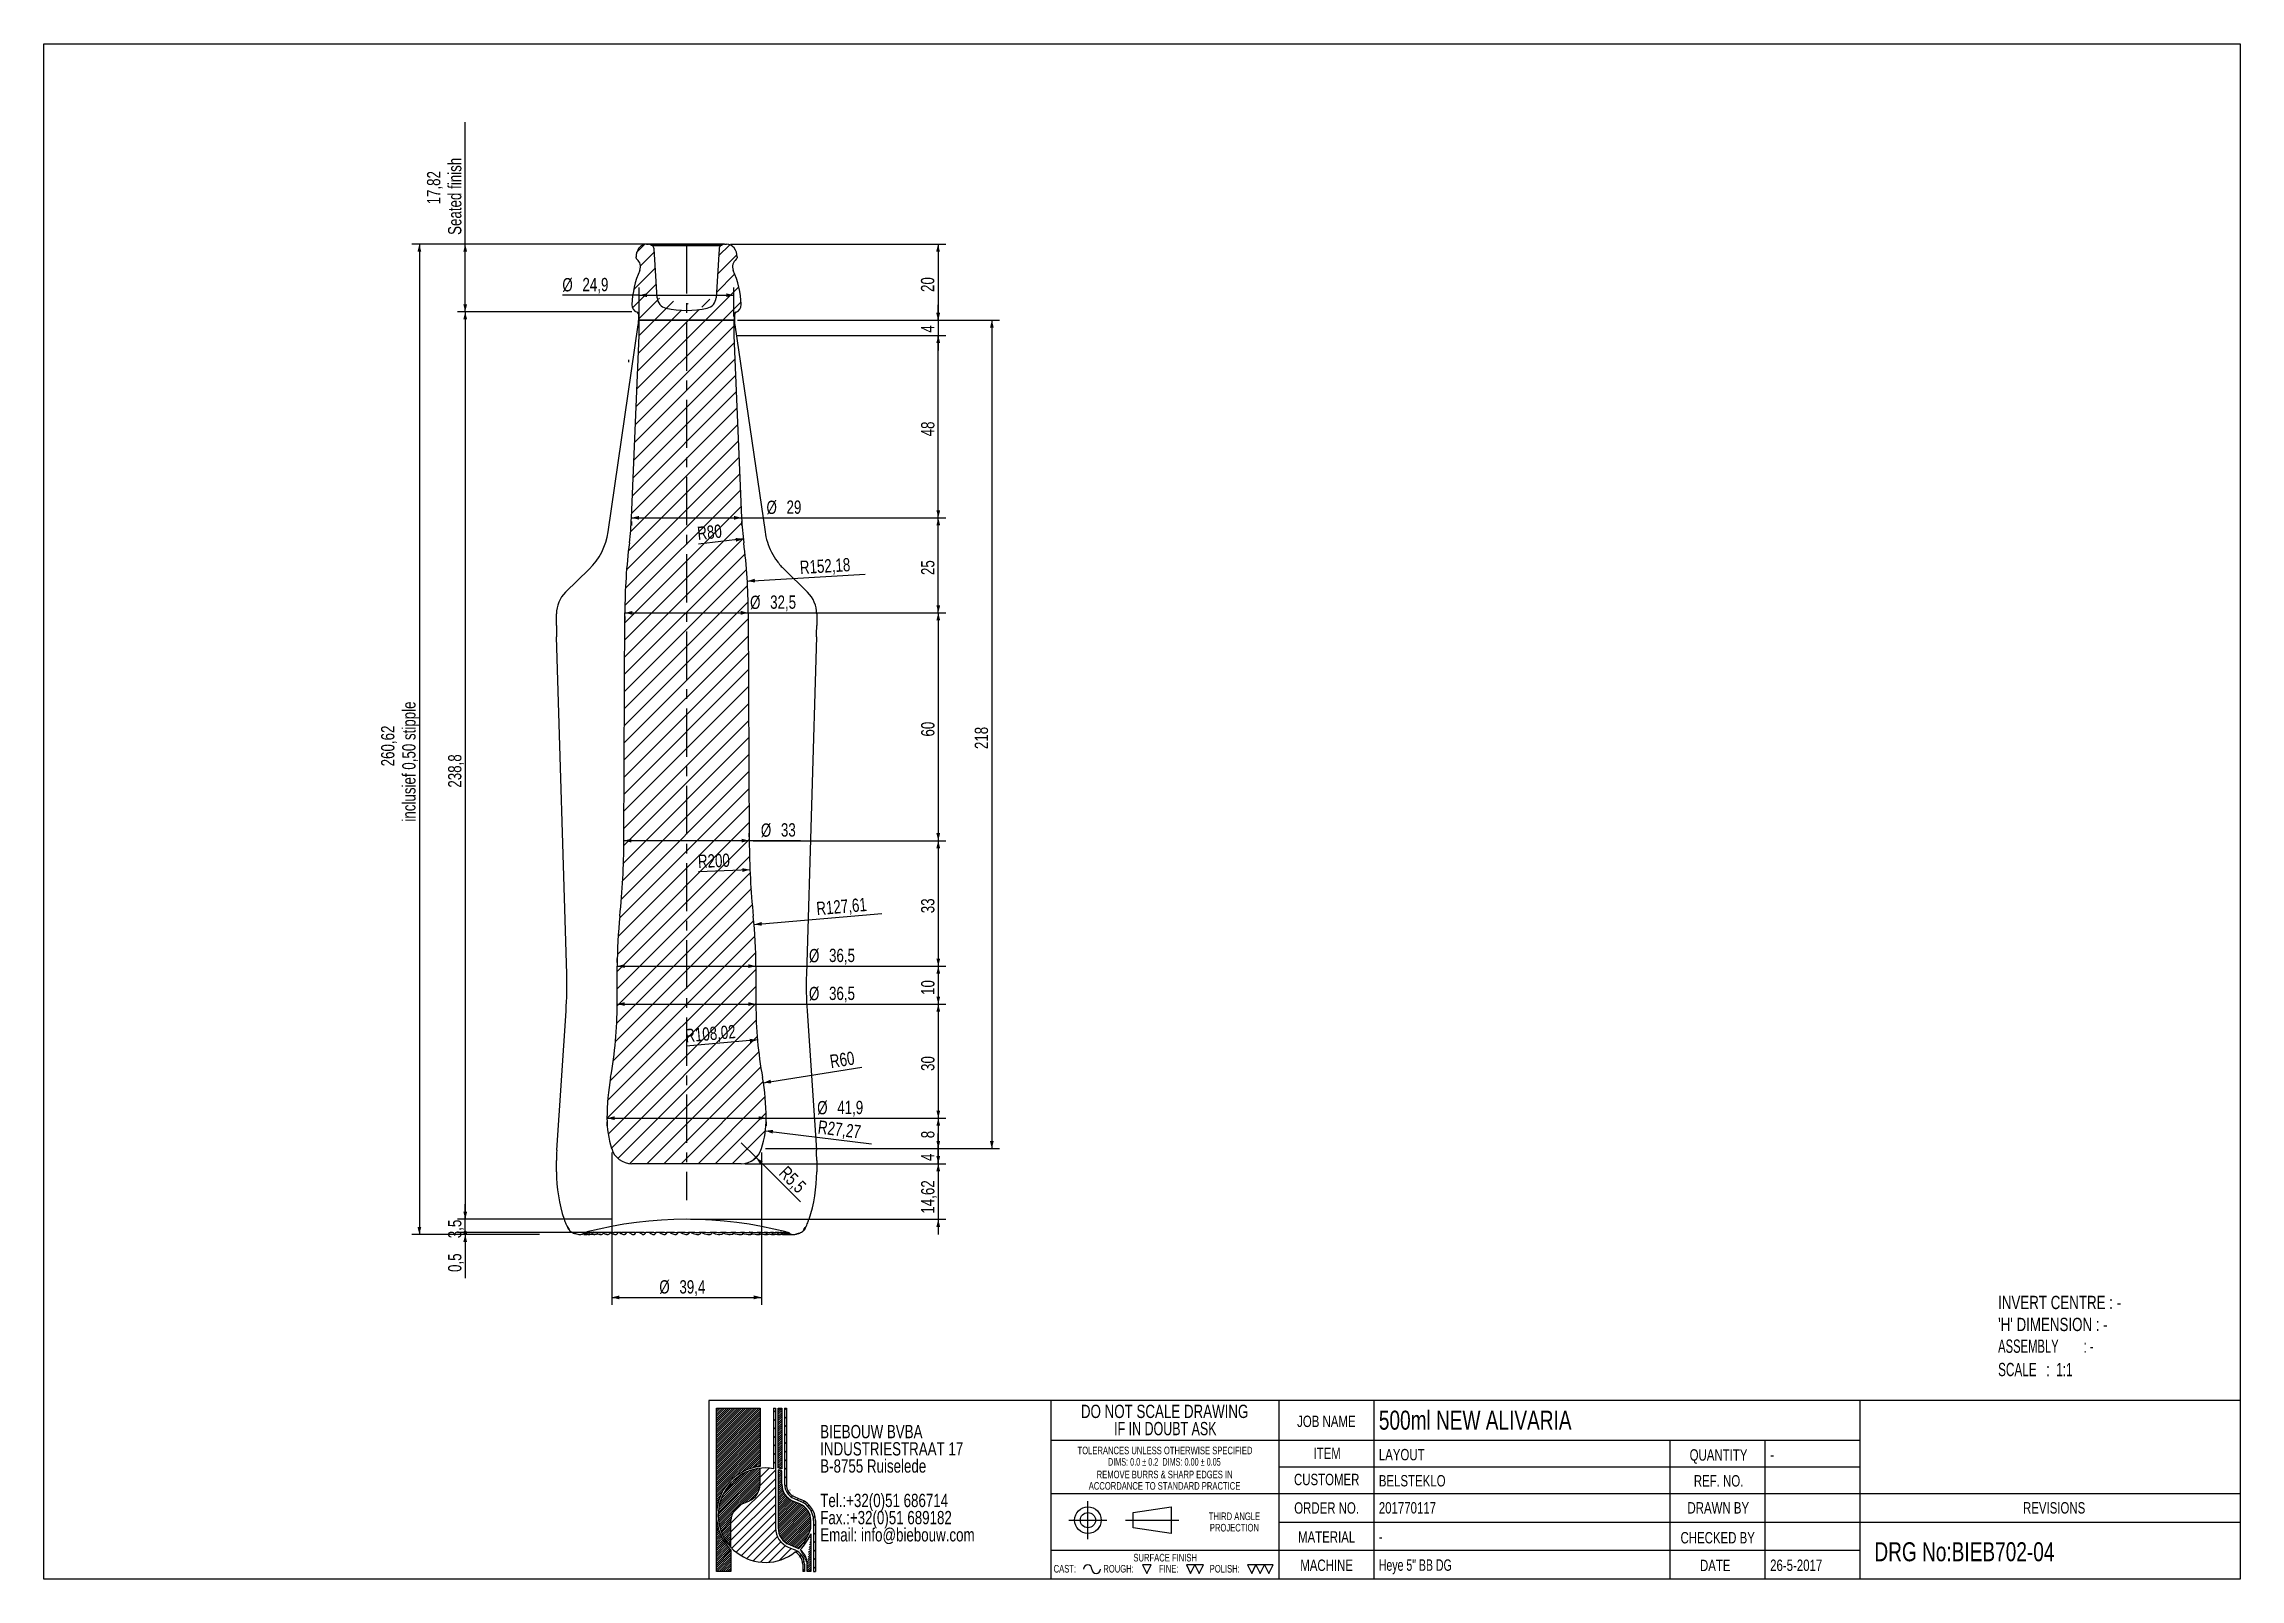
# Model space of a CAD drawing. Header units: millimetres. Extents: x 8 to 586, y 8 to 412.
import ezdxf

# ---------------------------------------------------------------- set-up
doc = ezdxf.new("R2010")
doc.units = ezdxf.units.MM
doc.linetypes.add('CENTERX2', pattern=[20.32, 12.7, -2.54, 2.54, -2.54])
doc.linetypes.add('HIDDEN', pattern=[1.905, 1.27, -0.635])
for name, color, linetype in [('CENTERLINE', 4, 'CENTERX2'), ('DIMENSIONS', 2, 'Continuous'), ('HATCH', 3, 'Continuous'), ('HIDDEN', 3, 'HIDDEN'), ('TEXT', 2, 'Continuous')]:
    doc.layers.add(name, color=color, linetype=linetype)
doc.layers.add('OUTLINE', color=7, linetype='Continuous', lineweight=25)
doc.styles.add('SLDTEXTSTYLE0', font='TXT', dxfattribs={"width": 0.75})
doc.styles.add('SLDTEXTSTYLE1', font='TXT', dxfattribs={"width": 0.691176})
doc.styles.add('SLDTEXTSTYLE2', font='TXT', dxfattribs={"width": 0.7})
doc.styles.add('SLDTEXTSTYLE3', font='TXT', dxfattribs={"width": 0.692308})
doc.styles.add('SLDTEXTSTYLE4', font='TXT', dxfattribs={"width": 0.631579})
doc.styles.add('SLDTEXTSTYLE5', font='TXT', dxfattribs={"width": 0.660714})
doc.dimstyles.new('SLDDIMSTYLE0', dxfattribs={"dimtxt": 3.5, "dimasz": 2, "dimexe": 0, "dimexo": 0.0625, "dimgap": 0.875, "dimtad": 1, "dimrnd": 1e-09, "dimzin": 12, "dimdsep": 46, "dimtxsty": 'SLDTEXTSTYLE0', "dimsah": 1, "dimcen": 0.09, "dimadec": 0, "dimazin": 3, "dimtfac": 1, "dimtofl": 0, "dimtmove": 0, "dimatfit": 3, "dimfxl": 0, "dimfrac": 2, "dimtolj": 1, "dimtzin": 12, "dimarcsym": 0})
doc.dimstyles.new('SLDDIMSTYLE1', dxfattribs={"dimtxt": 3.5, "dimasz": 1, "dimexe": 0, "dimexo": 0.0625, "dimgap": 0.875, "dimtad": 1, "dimrnd": 1e-09, "dimzin": 12, "dimdsep": 46, "dimtxsty": 'SLDTEXTSTYLE0', "dimblk1": 'DOT', "dimsah": 1, "dimcen": 0.09, "dimadec": 0, "dimazin": 3, "dimtfac": 1, "dimtmove": 0, "dimatfit": 0, "dimldrblk": 'DOT', "dimfxl": 0, "dimfrac": 2, "dimtolj": 1, "dimtzin": 12, "dimarcsym": 0})
doc.dimstyles.new('SLDDIMSTYLE2', dxfattribs={"dimtxt": 3.5, "dimasz": 2, "dimexe": 0, "dimexo": 0.0625, "dimgap": 0.875, "dimtad": 1, "dimrnd": 1e-09, "dimdsep": 46, "dimtxsty": 'SLDTEXTSTYLE0', "dimblk2": 'DOT', "dimsah": 1, "dimcen": 0.09, "dimadec": 0, "dimazin": 2, "dimtfac": 1, "dimtmove": 0, "dimatfit": 0, "dimfxl": 0, "dimfrac": 2, "dimtolj": 1, "dimtzin": 12, "dimarcsym": 0})
doc.dimstyles.new('SLDDIMSTYLE3', dxfattribs={"dimtxt": 3.5, "dimasz": 2, "dimexe": 0, "dimexo": 0.0625, "dimgap": 0.875, "dimtad": 1, "dimrnd": 1e-09, "dimzin": 12, "dimdsep": 46, "dimtxsty": 'SLDTEXTSTYLE0', "dimsah": 1, "dimcen": 0.09, "dimadec": 0, "dimazin": 3, "dimtfac": 1, "dimtmove": 0, "dimatfit": 0, "dimfxl": 0, "dimfrac": 2, "dimtolj": 1, "dimtzin": 12, "dimarcsym": 0})
doc.dimstyles.new('SLDDIMSTYLE4', dxfattribs={"dimtxt": 3.5, "dimasz": 2, "dimexe": 0, "dimexo": 0.0625, "dimgap": 0.875, "dimtad": 1, "dimrnd": 1e-09, "dimzin": 12, "dimdsep": 46, "dimtxsty": 'SLDTEXTSTYLE0', "dimsah": 1, "dimcen": 0, "dimadec": 0, "dimazin": 3, "dimtfac": 1, "dimtofl": 0, "dimtmove": 0, "dimatfit": 3, "dimfxl": 0, "dimfrac": 2, "dimtolj": 1, "dimtzin": 12, "dimarcsym": 0})
doc.dimstyles.new('SLDDIMSTYLE5', dxfattribs={"dimtxt": 3.5, "dimasz": 2, "dimexe": 0, "dimexo": 0.0625, "dimgap": 0.875, "dimtad": 1, "dimrnd": 1e-09, "dimzin": 12, "dimdsep": 46, "dimtxsty": 'SLDTEXTSTYLE0', "dimsah": 1, "dimcen": 0, "dimadec": 0, "dimazin": 3, "dimtfac": 1, "dimtofl": 0, "dimtmove": 0, "dimatfit": 3, "dimfxl": 0, "dimfrac": 2, "dimtolj": 1, "dimtzin": 12, "dimarcsym": 0})
doc.dimstyles.new('SLDDIMSTYLE6', dxfattribs={"dimtxt": 3.5, "dimasz": 2, "dimexe": 0, "dimexo": 0.0625, "dimgap": 0.875, "dimtad": 1, "dimrnd": 1e-09, "dimzin": 12, "dimdsep": 46, "dimtxsty": 'SLDTEXTSTYLE0', "dimsah": 1, "dimcen": 0, "dimadec": 0, "dimazin": 3, "dimtfac": 1, "dimtofl": 0, "dimtmove": 0, "dimatfit": 3, "dimfxl": 0, "dimfrac": 2, "dimtolj": 1, "dimtzin": 12, "dimarcsym": 0})

msp = doc.modelspace()

# ---------------------------------------------------------------- texts
at = {"layer": 'TEXT'}
for s, insert, char_height, attachment_point, style in [('INVERT CENTRE : -', (522.315, 82.546), 3.5, 1, 'SLDTEXTSTYLE0'), ("'H' DIMENSION : -", (522.315, 76.762), 3.5, 1, 'SLDTEXTSTYLE0'), ('ASSEMBLY        : -', (522.315, 71.044), 3.5, 1, 'SLDTEXTSTYLE4'), ('SCALE   :  1:1', (522.315, 64.897), 3.5, 1, 'SLDTEXTSTYLE5'), ('500ml NEW ALIVARIA', (359.336, 52.316), 5, 1, 'SLDTEXTSTYLE0'), ('JOB NAME', (345.519, 51.011), 3, 2, 'SLDTEXTSTYLE0'), ('ITEM', (345.718, 42.585), 3, 2, 'SLDTEXTSTYLE0'), ('LAYOUT', (359.336, 42.251), 3, 1, 'SLDTEXTSTYLE0'), ('QUANTITY', (448.739, 42.165), 3, 2, 'SLDTEXTSTYLE0'), ('-', (462.355, 42.211), 3, 1, 'SLDTEXTSTYLE0'), ('CUSTOMER', (345.615, 35.709), 3, 2, 'SLDTEXTSTYLE0'), ('BELSTEKLO', (359.336, 35.375), 3, 1, 'SLDTEXTSTYLE0'), ('REF. NO.', (448.755, 35.353), 3, 2, 'SLDTEXTSTYLE0'), ('ORDER NO.', (345.584, 28.208), 3, 2, 'SLDTEXTSTYLE0'), ('201770117', (359.329, 28.254), 3, 1, 'SLDTEXTSTYLE0'), ('DRAWN BY', (448.674, 28.244), 3, 2, 'SLDTEXTSTYLE0'), ('REVISIONS', (537.064, 28.244), 3, 2, 'SLDTEXTSTYLE0'), ('MATERIAL', (345.591, 20.587), 3, 2, 'SLDTEXTSTYLE0'), ('-', (359.329, 20.645), 3, 1, 'SLDTEXTSTYLE0'), ('CHECKED BY', (448.516, 20.382), 3, 2, 'SLDTEXTSTYLE0'), ('DRG No:BIEB702-04', (489.76, 17.689), 5, 1, 'SLDTEXTSTYLE0'), ('CAST:', (273.741, 11.719), 2, 1, 'SLDTEXTSTYLE0'), ('ROUGH:', (286.818, 11.719), 2, 1, 'SLDTEXTSTYLE0'), ('SURFACE FINISH', (303.101, 14.636), 2, 2, 'SLDTEXTSTYLE0'), ('FINE:', (301.472, 11.719), 2, 1, 'SLDTEXTSTYLE0'), ('POLISH:', (314.824, 11.719), 2, 1, 'SLDTEXTSTYLE0'), ('MACHINE', (345.589, 13.137), 3, 2, 'SLDTEXTSTYLE0'), ('Heye 5" BB DG', (359.329, 13.183), 3, 1, 'SLDTEXTSTYLE3'), ('DATE', (447.87, 13.089), 3, 2, 'SLDTEXTSTYLE0'), ('26-5-2017', (462.319, 13.135), 3, 1, 'SLDTEXTSTYLE0')]:
    msp.add_mtext(s, dxfattribs=dict(at, insert=insert, char_height=char_height, attachment_point=attachment_point, style=style))

# ---------------------------------------------------------------- blocks, each defined once
blk = doc.blocks.new('SW_NOTE_0')
at = {"layer": 'TEXT', "color": 0, "char_height": 3.5, "attachment_point": 1, "style": 'SLDTEXTSTYLE0'}
for s, insert in [('BIEBOUW BVBA', (0, 4.5)), ('INDUSTRIESTRAAT 17', (0, -0.03)), ('B-8755 Ruiselede', (0, -4.55)), ('Tel.:+32(0)51 686714', (0, -13.61)), ('Fax.:+32(0)51 689182', (0, -18.13)), ('Email: info@biebouw.com', (0, -22.66))]:
    blk.add_mtext(s, dxfattribs=dict(at, insert=insert))
blk = doc.blocks.new('SW_NOTE_1')
at = {"layer": 'TEXT', "color": 0, "char_height": 2, "attachment_point": 2, "style": 'SLDTEXTSTYLE0'}
for s, insert in [('THIRD ANGLE', (8.34, 2.57)), ('PROJECTION', (8.33, -0.43))]:
    blk.add_mtext(s, dxfattribs=dict(at, insert=insert))
blk = doc.blocks.new('SW_NOTE_2')
at = {"layer": 'TEXT', "color": 0, "char_height": 2, "attachment_point": 2, "style": 'SLDTEXTSTYLE0'}
for s, insert in [('REMOVE BURRS & SHARP EDGES IN', (21.78, 2.57)), ('ACCORDANCE TO STANDARD PRACTICE', (21.75, -0.43))]:
    blk.add_mtext(s, dxfattribs=dict(at, insert=insert))
blk = doc.blocks.new('SW_NOTE_3')
at = {"layer": 'TEXT', "color": 0, "char_height": 2, "attachment_point": 2}
for s, insert, style in [('TOLERANCES UNLESS OTHERWISE SPECIFIED', (27.09, 2.57), 'SLDTEXTSTYLE0'), ('DIMS: 0.0 ± 0.2  DIMS: 0.00 ± 0.05', (26.93, -0.43), 'SLDTEXTSTYLE1')]:
    blk.add_mtext(s, dxfattribs=dict(at, insert=insert, style=style))
blk = doc.blocks.new('SW_NOTE_4')
at = {"layer": 'TEXT', "color": 0, "char_height": 3.5, "attachment_point": 2}
for s, insert, style in [('DO NOT SCALE DRAWING', (28.71, 4.5), 'SLDTEXTSTYLE0'), ('IF IN DOUBT ASK', (28.89, -0.03), 'SLDTEXTSTYLE2')]:
    blk.add_mtext(s, dxfattribs=dict(at, insert=insert, style=style))
blk = doc.blocks.new('_D')
at = {"layer": 'DIMENSIONS'}
for p, q in [((171.82, 359.3), (104.81, 359.3)), ((106.81, 359.3), (106.81, 98.68)), ((138.46, 98.68), (104.81, 98.68))]:
    blk.add_line(p, q, dxfattribs=at)
for points in [[(106.81, 359.3), (106.31, 357.3), (107.31, 357.3)], [(106.81, 98.68), (107.31, 100.68), (106.31, 100.68)]]:
    blk.add_solid(points, dxfattribs=at)
at = {"layer": 'DIMENSIONS', "char_height": 3.5, "attachment_point": 1, "rotation": 90, "style": 'SLDTEXTSTYLE0'}
for s, insert in [('inclusief 0,50 stipple', (102.3, 207.34)), ('260,62', (96.74, 221.88))]:
    blk.add_mtext(s, dxfattribs=dict(at, insert=insert))
blk = doc.blocks.new('_Dot')
at = {"color": 0, "linetype": 'ByBlock', "lineweight": -2}
blk.add_line((-0.5, 0), (-1, 0), dxfattribs=at)
at = {"color": 0, "linetype": 'ByBlock', "const_width": 0.5}
blk.add_lwpolyline([(-0.25, 0, 1), (0.25, 0, 1)], format="xyb", close=True, dxfattribs=at)
blk = doc.blocks.new('_D_1')
at = {"layer": 'DIMENSIONS'}
for p, q in [((118.88, 102.68), (118.88, 106.68)), ((157.38, 102.68), (116.88, 102.68)), ((157.38, 99.18), (116.88, 99.18)), ((118.88, 99.18), (118.88, 102.68)), ((118.88, 99.18), (118.88, 95.18))]:
    blk.add_line(p, q, dxfattribs=at)
blk.add_solid([(118.88, 102.68), (119.38, 104.68), (118.38, 104.68)], dxfattribs=at)
at = {"layer": 'DIMENSIONS', "rotation": 90.0000000000004}
blk.add_blockref('_Dot', (118.88, 99.18), dxfattribs=at)
at = {"layer": 'DIMENSIONS', "insert": (114.37, 97.7), "char_height": 3.5, "attachment_point": 1, "rotation": 90, "style": 'SLDTEXTSTYLE0'}
blk.add_mtext('3,5', dxfattribs=at)
blk = doc.blocks.new('_D_2')
at = {"layer": 'DIMENSIONS'}
for p, q in [((157.38, 99.18), (116.88, 99.18)), ((138.46, 98.68), (116.88, 98.68)), ((118.88, 99.18), (118.88, 103.18)), ((118.88, 98.68), (118.88, 99.18)), ((118.88, 98.68), (118.88, 87.23))]:
    blk.add_line(p, q, dxfattribs=at)
blk.add_solid([(118.88, 98.68), (118.38, 96.68), (119.38, 96.68)], dxfattribs=at)
at = {"layer": 'DIMENSIONS', "rotation": 270.0000000000004}
blk.add_blockref('_Dot', (118.88, 99.18), dxfattribs=at)
at = {"layer": 'DIMENSIONS', "insert": (114.37, 88.82), "char_height": 3.5, "attachment_point": 1, "rotation": 90, "style": 'SLDTEXTSTYLE0'}
blk.add_mtext('0,5', dxfattribs=at)
blk = doc.blocks.new('_D_3')
at = {"layer": 'DIMENSIONS'}
for p, q in [((243.38, 121.3), (243.38, 125.3)), ((192.54, 117.3), (245.38, 117.3)), ((197.88, 121.3), (245.38, 121.3)), ((243.38, 121.3), (243.38, 117.3)), ((243.38, 117.3), (243.38, 113.3))]:
    blk.add_line(p, q, dxfattribs=at)
for points in [[(243.38, 121.3), (243.88, 123.3), (242.88, 123.3)], [(243.38, 117.3), (242.88, 115.3), (243.88, 115.3)]]:
    blk.add_solid(points, dxfattribs=at)
at = {"layer": 'DIMENSIONS', "insert": (238.87, 118.01), "char_height": 3.5, "attachment_point": 1, "rotation": 90, "style": 'SLDTEXTSTYLE0'}
blk.add_mtext('4', dxfattribs=at)
blk = doc.blocks.new('_D_4')
at = {"layer": 'DIMENSIONS'}
for p, q in [((118.88, 359.3), (118.88, 391.4)), ((165.6, 359.3), (116.88, 359.3)), ((118.88, 341.49), (118.88, 359.3)), ((162.73, 341.49), (116.88, 341.49))]:
    blk.add_line(p, q, dxfattribs=at)
for points in [[(118.88, 359.3), (118.38, 357.3), (119.38, 357.3)], [(118.88, 341.49), (119.38, 343.49), (118.38, 343.49)]]:
    blk.add_solid(points, dxfattribs=at)
at = {"layer": 'DIMENSIONS', "char_height": 3.5, "attachment_point": 1, "rotation": 90, "style": 'SLDTEXTSTYLE0'}
for s, insert in [('Seated finish', (114.37, 361.74)), ('17,82', (108.82, 369.76))]:
    blk.add_mtext(s, dxfattribs=dict(at, insert=insert))
blk = doc.blocks.new('_D_5')
at = {"layer": 'DIMENSIONS'}
for p, q in [((157.43, 120.3), (157.43, 80.13)), ((196.83, 120.3), (196.83, 80.13)), ((157.43, 82.13), (196.83, 82.13))]:
    blk.add_line(p, q, dxfattribs=at)
for points in [[(157.43, 82.13), (159.43, 81.63), (159.43, 82.63)], [(196.83, 82.13), (194.83, 82.63), (194.83, 81.63)]]:
    blk.add_solid(points, dxfattribs=at)
at = {"layer": 'DIMENSIONS', "char_height": 3.5, "attachment_point": 1, "style": 'SLDTEXTSTYLE0'}
for s, insert in [('%%c', (169.97, 86.65)), ('39,4', (175.25, 86.65))]:
    blk.add_mtext(s, dxfattribs=dict(at, insert=insert))
blk = doc.blocks.new('_D_6')
at = {"layer": 'DIMENSIONS'}
for p, q in [((162.73, 341.49), (116.88, 341.49)), ((118.88, 341.49), (118.88, 102.68)), ((143.89, 102.68), (116.88, 102.68))]:
    blk.add_line(p, q, dxfattribs=at)
for points in [[(118.88, 341.49), (118.38, 339.49), (119.38, 339.49)], [(118.88, 102.68), (119.38, 104.68), (118.38, 104.68)]]:
    blk.add_solid(points, dxfattribs=at)
at = {"layer": 'DIMENSIONS', "insert": (114.37, 216.27), "char_height": 3.5, "attachment_point": 1, "rotation": 90, "style": 'SLDTEXTSTYLE0'}
blk.add_mtext('238,8', dxfattribs=at)
blk = doc.blocks.new('_D_7')
at = {"layer": 'DIMENSIONS'}
for p, q in [((199.08, 129.3), (245.38, 129.3)), ((243.38, 129.3), (243.38, 121.3)), ((197.88, 121.3), (245.38, 121.3))]:
    blk.add_line(p, q, dxfattribs=at)
for points in [[(243.38, 129.3), (242.88, 127.3), (243.88, 127.3)], [(243.38, 121.3), (243.88, 123.3), (242.88, 123.3)]]:
    blk.add_solid(points, dxfattribs=at)
at = {"layer": 'DIMENSIONS', "insert": (238.87, 124.01), "char_height": 3.5, "attachment_point": 1, "rotation": 90, "style": 'SLDTEXTSTYLE0'}
blk.add_mtext('8', dxfattribs=at)
blk = doc.blocks.new('_D_8')
at = {"layer": 'DIMENSIONS'}
for p, q in [((156.18, 129.3), (198.08, 129.3)), ((156.18, 128.3), (156.18, 127.3)), ((198.08, 129.3), (225.85, 129.3)), ((198.08, 128.3), (198.08, 127.3))]:
    blk.add_line(p, q, dxfattribs=at)
for points in [[(156.18, 129.3), (158.18, 128.8), (158.18, 129.8)], [(198.08, 129.3), (196.08, 129.8), (196.08, 128.8)]]:
    blk.add_solid(points, dxfattribs=at)
at = {"layer": 'DIMENSIONS', "char_height": 3.5, "attachment_point": 1, "style": 'SLDTEXTSTYLE0'}
for s, insert in [('%%c', (211.52, 133.81)), ('41,9', (216.79, 133.87))]:
    blk.add_mtext(s, dxfattribs=dict(at, insert=insert))
blk = doc.blocks.new('_D_9')
at = {"layer": 'DIMENSIONS'}
blk.add_line((195.8, 149.87), (177.06, 148.22), dxfattribs=at)
blk.add_solid([(195.8, 149.87), (193.76, 150.19), (193.85, 149.19)], dxfattribs=at)
at = {"layer": 'DIMENSIONS', "insert": (176.66, 152.72), "char_height": 3.5, "attachment_point": 1, "rotation": 5.0119, "style": 'SLDTEXTSTYLE0'}
blk.add_mtext('R108,02', dxfattribs=at)
blk = doc.blocks.new('_D_10')
at = {"layer": 'DIMENSIONS'}
blk.add_line((197.36, 138.62), (223.24, 142.69), dxfattribs=at)
blk.add_solid([(197.36, 138.62), (199.41, 138.44), (199.25, 139.43)], dxfattribs=at)
at = {"layer": 'DIMENSIONS', "insert": (214.63, 145.91), "char_height": 3.5, "attachment_point": 1, "rotation": 8.93664, "style": 'SLDTEXTSTYLE0'}
blk.add_mtext('R60', dxfattribs=at)
blk = doc.blocks.new('_D_11')
at = {"layer": 'DIMENSIONS'}
blk.add_line((197.88, 125.97), (225.78, 122.53), dxfattribs=at)
blk.add_solid([(197.88, 125.97), (199.8, 125.23), (199.93, 126.22)], dxfattribs=at)
at = {"layer": 'DIMENSIONS', "insert": (211.97, 128.77), "char_height": 3.5, "attachment_point": 1, "rotation": 352.97282, "style": 'SLDTEXTSTYLE0'}
blk.add_mtext('R27,27', dxfattribs=at)
blk = doc.blocks.new('_D_12')
at = {"layer": 'DIMENSIONS'}
for p, q in [((164.68, 340.3), (164.68, 347.87)), ((189.58, 340.3), (189.58, 347.87)), ((164.68, 345.87), (144.45, 345.87)), ((164.68, 345.87), (189.58, 345.87))]:
    blk.add_line(p, q, dxfattribs=at)
for points in [[(164.68, 345.87), (166.68, 345.37), (166.68, 346.37)], [(189.58, 345.87), (187.58, 346.37), (187.58, 345.37)]]:
    blk.add_solid(points, dxfattribs=at)
at = {"layer": 'DIMENSIONS', "char_height": 3.5, "attachment_point": 1, "style": 'SLDTEXTSTYLE0'}
for s, insert in [('%%c', (144.45, 350.38)), ('24,9', (149.73, 350.43))]:
    blk.add_mtext(s, dxfattribs=dict(at, insert=insert))
blk = doc.blocks.new('_D_13')
at = {"layer": 'DIMENSIONS'}
for p, q in [((190.58, 339.3), (259.48, 339.3)), ((257.48, 339.3), (257.48, 121.3)), ((197.88, 121.3), (259.48, 121.3))]:
    blk.add_line(p, q, dxfattribs=at)
for points in [[(257.48, 339.3), (256.98, 337.3), (257.98, 337.3)], [(257.48, 121.3), (257.98, 123.3), (256.98, 123.3)]]:
    blk.add_solid(points, dxfattribs=at)
at = {"layer": 'DIMENSIONS', "insert": (252.97, 226.42), "char_height": 3.5, "attachment_point": 1, "rotation": 90, "style": 'SLDTEXTSTYLE0'}
blk.add_mtext('218', dxfattribs=at)
blk = doc.blocks.new('_D_14')
at = {"layer": 'DIMENSIONS'}
blk.add_line((193.12, 270.64), (224.15, 272.48), dxfattribs=at)
blk.add_solid([(193.12, 270.64), (195.15, 270.26), (195.09, 271.26)], dxfattribs=at)
at = {"layer": 'DIMENSIONS', "insert": (206.86, 275.97), "char_height": 3.5, "attachment_point": 1, "rotation": 3.38066, "style": 'SLDTEXTSTYLE0'}
blk.add_mtext('R152,18', dxfattribs=at)
blk = doc.blocks.new('_D_15')
at = {"layer": 'DIMENSIONS'}
for p, q in [((194.38, 262.3), (245.38, 262.3)), ((243.38, 262.3), (243.38, 202.3)), ((194.63, 202.3), (245.38, 202.3))]:
    blk.add_line(p, q, dxfattribs=at)
for points in [[(243.38, 262.3), (242.88, 260.3), (243.88, 260.3)], [(243.38, 202.3), (243.88, 204.3), (242.88, 204.3)]]:
    blk.add_solid(points, dxfattribs=at)
at = {"layer": 'DIMENSIONS', "insert": (238.87, 229.72), "char_height": 3.5, "attachment_point": 1, "rotation": 90, "style": 'SLDTEXTSTYLE0'}
blk.add_mtext('60', dxfattribs=at)
blk = doc.blocks.new('_D_16')
at = {"layer": 'DIMENSIONS'}
for p, q in [((160.88, 262.28), (193.38, 262.28)), ((160.88, 261.3), (160.88, 260.28)), ((193.38, 262.28), (208.18, 262.28)), ((193.38, 261.3), (193.38, 260.28))]:
    blk.add_line(p, q, dxfattribs=at)
for points in [[(160.88, 262.28), (162.88, 261.78), (162.88, 262.78)], [(193.38, 262.28), (191.38, 262.78), (191.38, 261.78)]]:
    blk.add_solid(points, dxfattribs=at)
at = {"layer": 'DIMENSIONS', "char_height": 3.5, "attachment_point": 1, "style": 'SLDTEXTSTYLE0'}
for s, insert in [('%%c', (193.85, 266.8)), ('32,5', (199.13, 266.85))]:
    blk.add_mtext(s, dxfattribs=dict(at, insert=insert))
blk = doc.blocks.new('_D_17')
at = {"layer": 'DIMENSIONS'}
for p, q in [((192.63, 287.3), (245.38, 287.3)), ((243.38, 262.3), (243.38, 287.3)), ((194.38, 262.3), (245.38, 262.3))]:
    blk.add_line(p, q, dxfattribs=at)
for points in [[(243.38, 287.3), (242.88, 285.3), (243.88, 285.3)], [(243.38, 262.3), (243.88, 264.3), (242.88, 264.3)]]:
    blk.add_solid(points, dxfattribs=at)
at = {"layer": 'DIMENSIONS', "insert": (238.87, 272.22), "char_height": 3.5, "attachment_point": 1, "rotation": 90, "style": 'SLDTEXTSTYLE0'}
blk.add_mtext('25', dxfattribs=at)
blk = doc.blocks.new('_D_18')
at = {"layer": 'DIMENSIONS'}
for p, q in [((190.58, 335.3), (245.38, 335.3)), ((243.38, 287.3), (243.38, 335.3)), ((192.63, 287.3), (245.38, 287.3))]:
    blk.add_line(p, q, dxfattribs=at)
for points in [[(243.38, 335.3), (242.88, 333.3), (243.88, 333.3)], [(243.38, 287.3), (243.88, 289.3), (242.88, 289.3)]]:
    blk.add_solid(points, dxfattribs=at)
at = {"layer": 'DIMENSIONS', "insert": (238.87, 308.72), "char_height": 3.5, "attachment_point": 1, "rotation": 90, "style": 'SLDTEXTSTYLE0'}
blk.add_mtext('48', dxfattribs=at)
blk = doc.blocks.new('_D_19')
at = {"layer": 'DIMENSIONS'}
for p, q in [((243.38, 339.3), (243.38, 343.3)), ((190.58, 339.3), (245.38, 339.3)), ((190.58, 335.3), (245.38, 335.3)), ((243.38, 339.3), (243.38, 335.3)), ((243.38, 335.3), (243.38, 331.3))]:
    blk.add_line(p, q, dxfattribs=at)
for points in [[(243.38, 339.3), (243.88, 341.3), (242.88, 341.3)], [(243.38, 335.3), (242.88, 333.3), (243.88, 333.3)]]:
    blk.add_solid(points, dxfattribs=at)
at = {"layer": 'DIMENSIONS', "insert": (238.87, 336.01), "char_height": 3.5, "attachment_point": 1, "rotation": 90, "style": 'SLDTEXTSTYLE0'}
blk.add_mtext('4', dxfattribs=at)
blk = doc.blocks.new('_D_20')
at = {"layer": 'DIMENSIONS'}
for p, q in [((162.63, 287.29), (191.63, 287.29)), ((162.63, 286.3), (162.63, 285.29)), ((191.63, 287.29), (208.62, 287.29)), ((191.63, 286.3), (191.63, 285.29))]:
    blk.add_line(p, q, dxfattribs=at)
for points in [[(162.63, 287.29), (164.63, 286.79), (164.63, 287.79)], [(191.63, 287.29), (189.63, 287.79), (189.63, 286.79)]]:
    blk.add_solid(points, dxfattribs=at)
at = {"layer": 'DIMENSIONS', "char_height": 3.5, "attachment_point": 1, "style": 'SLDTEXTSTYLE0'}
for s, insert in [('%%c', (198.17, 291.8)), ('29', (203.44, 291.85))]:
    blk.add_mtext(s, dxfattribs=dict(at, insert=insert))
blk = doc.blocks.new('_D_21')
at = {"layer": 'DIMENSIONS'}
blk.add_line((192.07, 281.72), (180.3, 280.39), dxfattribs=at)
blk.add_solid([(192.07, 281.72), (190.02, 282), (190.14, 281)], dxfattribs=at)
at = {"layer": 'DIMENSIONS', "insert": (179.79, 284.88), "char_height": 3.5, "attachment_point": 1, "rotation": 6.4538, "style": 'SLDTEXTSTYLE0'}
blk.add_mtext('R80', dxfattribs=at)
blk = doc.blocks.new('_D_22')
at = {"layer": 'DIMENSIONS'}
for q in [(191.54, 122.8), (207.08, 107.27)]:
    blk.add_line((195.43, 118.91), q, dxfattribs=at)
blk.add_solid([(195.43, 118.91), (196.49, 117.15), (197.2, 117.85)], dxfattribs=at)
at = {"layer": 'DIMENSIONS', "insert": (203.67, 117.01), "char_height": 3.5, "attachment_point": 1, "rotation": 315, "style": 'SLDTEXTSTYLE0'}
blk.add_mtext('R5,5', dxfattribs=at)
blk = doc.blocks.new('_D_23')
at = {"layer": 'DIMENSIONS'}
for p, q in [((194.63, 202.3), (245.38, 202.3)), ((243.38, 202.3), (243.38, 169.3)), ((196.38, 169.3), (245.38, 169.3))]:
    blk.add_line(p, q, dxfattribs=at)
for points in [[(243.38, 202.3), (242.88, 200.3), (243.88, 200.3)], [(243.38, 169.3), (243.88, 171.3), (242.88, 171.3)]]:
    blk.add_solid(points, dxfattribs=at)
at = {"layer": 'DIMENSIONS', "insert": (238.87, 183.22), "char_height": 3.5, "attachment_point": 1, "rotation": 90, "style": 'SLDTEXTSTYLE0'}
blk.add_mtext('33', dxfattribs=at)
blk = doc.blocks.new('_D_24')
at = {"layer": 'DIMENSIONS'}
for p, q in [((196.38, 169.3), (245.38, 169.3)), ((243.38, 169.3), (243.38, 159.3)), ((196.38, 159.3), (245.38, 159.3))]:
    blk.add_line(p, q, dxfattribs=at)
for points in [[(243.38, 169.3), (242.88, 167.3), (243.88, 167.3)], [(243.38, 159.3), (243.88, 161.3), (242.88, 161.3)]]:
    blk.add_solid(points, dxfattribs=at)
at = {"layer": 'DIMENSIONS', "insert": (238.87, 161.72), "char_height": 3.5, "attachment_point": 1, "rotation": 90, "style": 'SLDTEXTSTYLE0'}
blk.add_mtext('10', dxfattribs=at)
blk = doc.blocks.new('_D_25')
at = {"layer": 'DIMENSIONS'}
for p, q in [((196.38, 159.3), (245.38, 159.3)), ((243.38, 159.3), (243.38, 129.3)), ((199.08, 129.3), (245.38, 129.3))]:
    blk.add_line(p, q, dxfattribs=at)
for points in [[(243.38, 159.3), (242.88, 157.3), (243.88, 157.3)], [(243.38, 129.3), (243.88, 131.3), (242.88, 131.3)]]:
    blk.add_solid(points, dxfattribs=at)
at = {"layer": 'DIMENSIONS', "insert": (238.87, 141.72), "char_height": 3.5, "attachment_point": 1, "rotation": 90, "style": 'SLDTEXTSTYLE0'}
blk.add_mtext('30', dxfattribs=at)
blk = doc.blocks.new('_D_26')
at = {"layer": 'DIMENSIONS'}
for p, q in [((188.67, 359.3), (245.33, 359.3)), ((243.33, 359.3), (243.33, 339.3)), ((190.58, 339.3), (245.33, 339.3))]:
    blk.add_line(p, q, dxfattribs=at)
for points in [[(243.33, 359.3), (242.83, 357.3), (243.83, 357.3)], [(243.33, 339.3), (243.83, 341.3), (242.83, 341.3)]]:
    blk.add_solid(points, dxfattribs=at)
at = {"layer": 'DIMENSIONS', "insert": (238.82, 346.72), "char_height": 3.5, "attachment_point": 1, "rotation": 90, "style": 'SLDTEXTSTYLE0'}
blk.add_mtext('20', dxfattribs=at)
blk = doc.blocks.new('_D_27')
at = {"layer": 'DIMENSIONS'}
for p, q in [((160.63, 203.3), (160.63, 204.34)), ((160.63, 202.34), (193.63, 202.34)), ((193.63, 203.3), (193.63, 204.34)), ((193.63, 202.34), (207.14, 202.34))]:
    blk.add_line(p, q, dxfattribs=at)
for points in [[(160.63, 202.34), (162.63, 201.84), (162.63, 202.84)], [(193.63, 202.34), (191.63, 202.84), (191.63, 201.84)]]:
    blk.add_solid(points, dxfattribs=at)
at = {"layer": 'DIMENSIONS', "char_height": 3.5, "attachment_point": 1, "style": 'SLDTEXTSTYLE0'}
for s, insert in [('%%c', (196.69, 206.85)), ('33', (201.97, 206.91))]:
    blk.add_mtext(s, dxfattribs=dict(at, insert=insert))
blk = doc.blocks.new('_D_28')
at = {"layer": 'DIMENSIONS'}
for p, q in [((158.88, 170.3), (158.88, 171.31)), ((158.88, 169.31), (195.38, 169.31)), ((195.38, 170.3), (195.38, 171.31)), ((195.38, 169.31), (223.68, 169.31))]:
    blk.add_line(p, q, dxfattribs=at)
for points in [[(158.88, 169.31), (160.88, 168.81), (160.88, 169.81)], [(195.38, 169.31), (193.38, 169.81), (193.38, 168.81)]]:
    blk.add_solid(points, dxfattribs=at)
at = {"layer": 'DIMENSIONS', "char_height": 3.5, "attachment_point": 1, "style": 'SLDTEXTSTYLE0'}
for s, insert in [('%%c', (209.35, 173.82)), ('36,5', (214.63, 173.88))]:
    blk.add_mtext(s, dxfattribs=dict(at, insert=insert))
blk = doc.blocks.new('_D_29')
at = {"layer": 'DIMENSIONS'}
for p, q in [((158.88, 159.33), (195.38, 159.33)), ((195.38, 159.33), (223.68, 159.33))]:
    blk.add_line(p, q, dxfattribs=at)
for points in [[(158.88, 159.33), (160.88, 158.83), (160.88, 159.83)], [(195.38, 159.33), (193.38, 159.83), (193.38, 158.83)]]:
    blk.add_solid(points, dxfattribs=at)
at = {"layer": 'DIMENSIONS', "char_height": 3.5, "attachment_point": 1, "style": 'SLDTEXTSTYLE0'}
for s, insert in [('%%c', (209.35, 163.84)), ('36,5', (214.63, 163.89))]:
    blk.add_mtext(s, dxfattribs=dict(at, insert=insert))
blk = doc.blocks.new('_D_30')
at = {"layer": 'DIMENSIONS'}
blk.add_line((193.81, 194.68), (180.25, 194.1), dxfattribs=at)
blk.add_solid([(193.81, 194.68), (191.79, 195.09), (191.83, 194.09)], dxfattribs=at)
at = {"layer": 'DIMENSIONS', "insert": (180.06, 198.61), "char_height": 3.5, "attachment_point": 1, "rotation": 2.42403, "style": 'SLDTEXTSTYLE0'}
blk.add_mtext('R200', dxfattribs=at)
blk = doc.blocks.new('_D_31')
at = {"layer": 'DIMENSIONS'}
blk.add_line((194.91, 180.26), (228.54, 183.15), dxfattribs=at)
blk.add_solid([(194.91, 180.26), (196.95, 179.93), (196.86, 180.93)], dxfattribs=at)
at = {"layer": 'DIMENSIONS', "insert": (211.16, 186.18), "char_height": 3.5, "attachment_point": 1, "rotation": 4.92377, "style": 'SLDTEXTSTYLE0'}
blk.add_mtext('R127,61', dxfattribs=at)
blk = doc.blocks.new('_D_32')
at = {"layer": 'DIMENSIONS'}
for p, q in [((192.54, 117.3), (245.38, 117.3)), ((243.38, 117.3), (243.38, 121.3)), ((243.38, 117.3), (243.38, 102.68)), ((178.13, 102.68), (245.38, 102.68)), ((243.38, 102.68), (243.38, 98.68))]:
    blk.add_line(p, q, dxfattribs=at)
for points in [[(243.38, 117.3), (243.88, 119.3), (242.88, 119.3)], [(243.38, 102.68), (242.88, 100.68), (243.88, 100.68)]]:
    blk.add_solid(points, dxfattribs=at)
at = {"layer": 'DIMENSIONS', "insert": (238.87, 104.17), "char_height": 3.5, "attachment_point": 1, "rotation": 90, "style": 'SLDTEXTSTYLE0'}
blk.add_mtext('14,62', dxfattribs=at)

# ---------------------------------------------------------------- dimensions: what is measured, and where the dimension line sits
at = {"layer": 'DIMENSIONS'}
for base, p1, p2, text, picture, middle in [((118.884, 359.3035), (163.734, 341.4881), (166.5965, 359.3035), '<>\\PSeated finish', '_D_4', (118.884, 375.5778)), ((106.807, 98.683), (139.459, 359.303), (139.459, 98.683), '<>\\Pinclusief 0,50 stipple', '_D', (106.807, 228.993))]:
    dim = msp.add_linear_dim(base=base, p1=p1, p2=p2, angle=90, text=text, dimstyle='SLDDIMSTYLE0', dxfattribs=at)
    dim.commit()
    dim.dimension.update_dxf_attribs({"geometry": picture, "text_midpoint": middle, "dimtype": 160})
for base, p1, p2, dimstyle, picture, middle in [((243.334, 339.303), (187.671, 359.303), (189.584, 339.303), 'SLDDIMSTYLE0', '_D_26', (243.334, 349.303)), ((118.884, 102.6835), (163.734, 341.4881), (144.8873, 102.6835), 'SLDDIMSTYLE0', '_D_6', (118.884, 222.0858)), ((243.384, 335.303), (189.584, 339.303), (189.584, 335.303), 'SLDDIMSTYLE3', '_D_19', (243.384, 337.303)), ((257.484, 121.303), (189.584, 339.303), (196.884, 121.303), 'SLDDIMSTYLE0', '_D_13', (257.484, 230.303)), ((243.384, 335.303), (191.634, 287.303), (189.584, 335.303), 'SLDDIMSTYLE0', '_D_18', (243.384, 311.303)), ((243.384, 287.303), (193.384, 262.303), (191.634, 287.303), 'SLDDIMSTYLE0', '_D_17', (243.384, 274.803)), ((243.384, 202.303), (193.384, 262.303), (193.634, 202.303), 'SLDDIMSTYLE0', '_D_15', (243.384, 232.303)), ((243.384, 169.303), (193.634, 202.303), (195.384, 169.303), 'SLDDIMSTYLE0', '_D_23', (243.384, 185.803)), ((243.384, 159.303), (195.384, 169.303), (195.384, 159.303), 'SLDDIMSTYLE0', '_D_24', (243.384, 164.303)), ((243.384, 129.303), (195.384, 159.303), (198.084, 129.303), 'SLDDIMSTYLE0', '_D_25', (243.384, 144.303)), ((243.384, 121.303), (198.084, 129.303), (196.884, 121.303), 'SLDDIMSTYLE0', '_D_7', (243.384, 125.303)), ((243.384, 117.303), (196.884, 121.303), (191.542, 117.303), 'SLDDIMSTYLE3', '_D_3', (243.384, 119.303)), ((243.384, 102.683), (191.542, 117.303), (177.134, 102.683), 'SLDDIMSTYLE3', '_D_32', (243.384, 109.993)), ((118.884, 102.683), (158.379, 99.183), (158.379, 102.683), 'SLDDIMSTYLE1', '_D_1', (118.884, 100.933)), ((118.884, 99.183), (139.459, 98.683), (158.379, 99.183), 'SLDDIMSTYLE2', '_D_2', (118.884, 92.05))]:
    dim = msp.add_linear_dim(base=base, p1=p1, p2=p2, angle=90, dimstyle=dimstyle, dxfattribs=at)
    dim.commit()
    dim.dimension.update_dxf_attribs({"geometry": picture, "text_midpoint": middle, "dimtype": 160})
for base, p1, p2, picture, middle in [((189.584, 345.87), (164.684, 339.303), (189.584, 339.303), '_D_12', (151.617, 345.87)), ((191.634, 287.287), (162.634, 287.303), (191.634, 287.303), '_D_20', (203.392, 287.287)), ((193.384, 262.284), (160.884, 262.303), (193.384, 262.303), '_D_16', (201.014, 262.284)), ((193.634, 202.343), (160.634, 202.303), (193.634, 202.303), '_D_27', (201.919, 202.343)), ((195.384, 169.31), (158.884, 169.303), (195.384, 169.303), '_D_28', (216.514, 169.31)), ((195.384, 159.326), (158.884, 159.303), (195.384, 159.303), '_D_29', (216.514, 159.326)), ((198.084, 129.301), (156.184, 129.303), (198.084, 129.303), '_D_8', (218.681, 129.301)), ((196.834, 82.133), (157.434, 121.303), (196.834, 121.303), '_D_5', (177.134, 82.133))]:
    dim = msp.add_linear_dim(base=base, p1=p1, p2=p2, text='%%c<>', dimstyle='SLDDIMSTYLE0', dxfattribs=at)
    dim.commit()
    dim.dimension.update_dxf_attribs({"geometry": picture, "text_midpoint": middle, "dimtype": 160})
for center, mpoint, dimstyle, picture, middle in [((271.561, 290.717), (192.068, 281.725), 'SLDDIMSTYLE4', '_D_21', (184.235, 280.839)), ((41.201, 261.669), (193.12, 270.644), 'SLDDIMSTYLE4', '_D_14', (215.662, 271.975)), ((393.632, 203.137), (193.811, 194.678), 'SLDDIMSTYLE6', '_D_30', (185.522, 194.327)), ((67.777, 169.303), (194.913, 180.256), 'SLDDIMSTYLE6', '_D_31', (220.071, 182.423)), ((303.401, 159.303), (195.797, 149.867), 'SLDDIMSTYLE4', '_D_9', (185.522, 148.966)), ((138.084, 129.303), (197.356, 138.624), 'SLDDIMSTYLE4', '_D_10', (219.33, 142.079)), ((170.817, 129.303), (197.879, 125.968), 'SLDDIMSTYLE4', '_D_11', (218.681, 123.403)), ((191.542, 122.803), (195.432, 118.914), 'SLDDIMSTYLE5', '_D_22', (203.945, 110.401))]:
    dim = msp.add_radius_dim(center=center, mpoint=mpoint, dimstyle=dimstyle, dxfattribs=at)
    dim.commit()
    dim.dimension.update_dxf_attribs({"geometry": picture, "text_midpoint": middle, "dimtype": 164})

# ---------------------------------------------------------------- hatches: boundary and pattern name
at = {"layer": 'HATCH'}
h = msp.add_hatch(dxfattribs=at)
h.set_pattern_fill('ANSI31', color=256, angle=3e-322, style=0)
edge = h.paths.add_edge_path(flags=0)
edge.add_line((189.634, 339.303), (189.634, 340.652))
edge.add_arc((190.434, 340.652), 0.8, 108.749341, 180, ccw=False)
edge.add_arc((189.534, 343.303), 2, 288.749341, 362.399779)
edge.add_arc((166.554, 342.34), 25, 2.399779, 23.748472)
edge.add_arc((191.634, 353.375), 2.4, 125.888298, 203.748472, ccw=False)
edge.add_arc((189.934, 355.724), 0.5, 305.888298, 360)
edge.add_line((190.434, 355.724), (190.434, 355.953))
edge.add_arc((186.434, 355.953), 4, 0, 35.979801)
edge.add_line((189.671, 358.303), (189.621, 358.303))
edge.add_arc((187.671, 356.903), 2.4, 35.685335, 90)
edge.add_line((187.671, 359.303), (187.148, 359.303))
edge.add_arc((187.148, 358.303), 1, 90, 135.572996)
edge.add_line((186.434, 359.003), (186.109, 359.003))
edge.add_line((186.109, 359.003), (186.109, 358.873))
edge.add_arc((186.682, 358.054), 1, 124.969115, 176.5)
edge.add_line((185.684, 358.115), (184.895, 345.213))
edge.add_arc((181.9, 345.396), 3, 282.512786, 356.5, ccw=False)
edge.add_arc((177.134, 366.873), 25, 257.487214, 282.512786, ccw=False)
edge.add_arc((172.368, 345.396), 3, 183.5, 257.487214, ccw=False)
edge.add_line((169.373, 345.213), (168.584, 358.115))
edge.add_arc((167.586, 358.054), 1, 3.5, 55.030885)
edge.add_line((168.159, 358.873), (168.159, 359.003))
edge.add_line((168.159, 359.003), (167.834, 359.003))
edge.add_arc((167.12, 358.303), 1, 44.427004, 90)
edge.add_line((167.12, 359.303), (166.597, 359.303))
edge.add_arc((166.597, 356.903), 2.4, 90, 144.314665)
edge.add_line((164.647, 358.303), (164.597, 358.303))
edge.add_arc((167.834, 355.953), 4, 144.020199, 180)
edge.add_line((163.834, 355.953), (163.834, 355.724))
edge.add_arc((164.334, 355.724), 0.5, 180, 234.111702)
edge.add_arc((162.634, 353.375), 2.4, -23.748472, 54.111702, ccw=False)
edge.add_arc((187.714, 342.34), 25, 156.251528, 177.600221)
edge.add_arc((164.734, 343.303), 2, 177.600221, 251.250659)
edge.add_arc((163.834, 340.652), 0.8, 0, 71.250659, ccw=False)
edge.add_line((164.634, 340.652), (164.634, 339.303))
edge.add_line((164.634, 339.303), (189.634, 339.303))
h = msp.add_hatch(dxfattribs=at)
h.set_pattern_fill('ANSI31', color=256, angle=3e-322, style=0)
edge = h.paths.add_edge_path(flags=0)
edge.add_line((164.684, 339.303), (164.684, 335.303))
edge.add_line((164.684, 335.303), (162.634, 287.303))
edge.add_arc((82.707, 290.717), 80, 352.813132, 357.554479, ccw=False)
edge.add_arc((313.067, 261.669), 152.185, 172.813132, 179.761269)
edge.add_line((160.884, 262.303), (160.634, 202.303))
edge.add_arc((-39.364, 203.137), 200, 354.072262, 359.761269, ccw=False)
edge.add_arc((286.491, 169.303), 127.607, 174.072262, 180)
edge.add_line((158.884, 169.303), (158.884, 159.303))
edge.add_arc((50.867, 159.303), 108.017, 349.714471, 360, ccw=False)
edge.add_arc((216.184, 129.303), 60, 169.714471, 180)
edge.add_arc((183.451, 129.303), 27.267, 180, 197.061531)
edge.add_line((157.384, 121.303), (157.434, 121.303))
edge.add_arc((162.725, 122.803), 5.5, 195.82662, 270)
edge.add_line((162.725, 117.303), (191.542, 117.303))
edge.add_arc((191.542, 122.803), 5.5, 270, 344.17338)
edge.add_line((196.834, 121.303), (196.884, 121.303))
edge.add_arc((170.817, 129.303), 27.267, 342.938469, 360)
edge.add_arc((138.084, 129.303), 60, 0, 10.285529)
edge.add_arc((303.401, 159.303), 108.017, 180, 190.285529, ccw=False)
edge.add_line((195.384, 159.303), (195.384, 169.303))
edge.add_arc((67.777, 169.303), 127.607, 0, 5.927738)
edge.add_arc((393.632, 203.137), 200, 180.238731, 185.927738, ccw=False)
edge.add_line((193.634, 202.303), (193.384, 262.303))
edge.add_arc((41.201, 261.669), 152.185, 0.238731, 7.186868)
edge.add_arc((271.561, 290.717), 80, 182.445521, 187.186868, ccw=False)
edge.add_line((191.634, 287.303), (189.584, 335.303))
edge.add_line((189.584, 335.303), (189.584, 339.303))
edge.add_line((189.584, 339.303), (164.684, 339.303))
h = msp.add_hatch(dxfattribs=at)
h.set_pattern_fill('ANSI31', color=256, scale=0.125, style=0)
edge = h.paths.add_edge_path(flags=0)
edge.add_arc((197.9, 24.811), 12.9, 96.37937, 180, ccw=False)
edge.add_line((196.467, 37.631), (196.467, 53))
edge.add_line((196.467, 53), (185, 53))
edge.add_line((185, 53), (185, 24.811))
h = msp.add_hatch(dxfattribs=at)
h.set_pattern_fill('LINE', color=256, scale=0.5, angle=45, style=0)
edge = h.paths.add_edge_path(flags=0)
edge.add_line((200.05, 53), (200.05, 37.046))
edge.add_arc((197.9, 24.811), 12.422, 80.033234, 96.62581)
edge.add_line((196.467, 37.15), (196.467, 32.933))
edge.add_arc((191.689, 32.933), 4.778, 292.619865, 360, ccw=False)
edge.add_line((193.526, 28.523), (191.762, 27.788))
edge.add_arc((193.6, 23.378), 4.778, 112.619865, 180)
edge.add_line((188.822, 23.378), (188.822, 16.331))
edge.add_arc((197.9, 24.811), 12.422, 223.04908, 308.804006)
edge.add_arc((204.111, 11.911), 3.583, 0, 63.954669, ccw=False)
edge.add_line((207.694, 11.911), (207.694, 10))
edge.add_line((207.694, 10), (208.172, 10))
edge.add_line((208.172, 10), (208.172, 11.911))
edge.add_arc((204.111, 11.911), 4.061, 0, 67.380135)
edge.add_line((205.673, 15.66), (203.909, 16.395))
edge.add_arc((206.022, 21.467), 5.494, 180, 247.380135, ccw=False)
edge.add_line((200.528, 21.467), (200.528, 53))
edge.add_line((200.528, 53), (200.05, 53))
h = msp.add_hatch(dxfattribs=at)
h.set_pattern_fill('ANSI31', color=256, scale=0.125, style=0)
edge = h.paths.add_edge_path(flags=0)
edge.add_arc((197.9, 24.811), 12.9, 70.528779, 74.973886, ccw=False)
edge.add_line((202.2, 36.973), (202.2, 53))
edge.add_line((202.2, 53), (201.244, 53))
edge.add_line((201.244, 53), (201.244, 37.27))
h = msp.add_hatch(dxfattribs=at)
h.set_pattern_fill('LINE', color=256, scale=0.5, angle=45, style=0)
edge = h.paths.add_edge_path(flags=0)
edge.add_line((211.039, 10), (211.039, 23.378))
edge.add_arc((205.067, 23.378), 5.972, 0, 67.380135)
edge.add_line((207.364, 28.891), (205.6, 29.626))
edge.add_arc((206.978, 32.933), 3.583, 180, 247.380135, ccw=False)
edge.add_line((203.394, 32.933), (203.394, 53))
edge.add_line((203.394, 53), (202.917, 53))
edge.add_line((202.917, 53), (202.917, 32.933))
edge.add_arc((206.978, 32.933), 4.061, 180, 247.380135)
edge.add_line((205.416, 29.185), (207.18, 28.45))
edge.add_arc((205.067, 23.378), 5.494, 0, 67.380135, ccw=False)
edge.add_line((210.561, 23.378), (210.561, 10))
edge.add_line((210.561, 10), (211.039, 10))
h = msp.add_hatch(dxfattribs=at)
h.set_pattern_fill('ANSI31', color=256, scale=0.125, style=0)
edge = h.paths.add_edge_path(flags=0)
edge.add_line((196.467, 32.933), (196.467, 37.15))
edge.add_arc((197.9, 24.811), 12.422, 96.62581, 223.04908)
edge.add_line((188.822, 16.331), (188.822, 23.378))
edge.add_arc((193.6, 23.378), 4.778, 112.619865, 180, ccw=False)
edge.add_line((191.762, 27.788), (193.526, 28.523))
edge.add_arc((191.689, 32.933), 4.778, 292.619865, 360)
h = msp.add_hatch(dxfattribs=at)
h.set_pattern_fill('ANSI31', color=256, scale=0.125, style=0)
edge = h.paths.add_edge_path(flags=0)
edge.add_line((202.2, 32.933), (202.2, 36.465))
edge.add_arc((197.9, 24.811), 12.422, 69.747753, 74.381502)
edge.add_line((201.244, 36.775), (201.244, 21.467))
edge.add_arc((206.022, 21.467), 4.778, 180, 247.380135)
edge.add_line((204.185, 17.056), (205.949, 16.321))
edge.add_arc((204.111, 11.911), 4.778, 58.207532, 67.380135, ccw=False)
edge.add_arc((197.9, 24.811), 12.422, 314.63858, 344.057631)
edge.add_line((209.844, 21.399), (209.844, 23.378))
edge.add_arc((205.067, 23.378), 4.778, 0, 67.380135)
edge.add_line((206.904, 27.788), (205.14, 28.523))
edge.add_arc((206.978, 32.933), 4.778, 180, 247.380135, ccw=False)
h = msp.add_hatch(dxfattribs=at)
h.set_pattern_fill('ANSI31', color=256, scale=0.125, style=0)
edge = h.paths.add_edge_path(flags=0)
edge.add_arc((197.9, 24.811), 12.9, 180, 225.275087, ccw=False)
edge.add_line((185, 24.811), (185, 10))
edge.add_line((185, 10), (188.822, 10))
edge.add_line((188.822, 10), (188.822, 15.646))
h = msp.add_hatch(dxfattribs=at)
h.set_pattern_fill('ANSI31', color=256, scale=0.125, style=0)
edge = h.paths.add_edge_path(flags=0)
edge.add_arc((197.9, 24.811), 12.9, 315.037547, 337.808393, ccw=False)
edge.add_arc((204.111, 11.911), 4.778, 0, 52.378745, ccw=False)
edge.add_line((208.889, 11.911), (208.889, 10))
edge.add_line((208.889, 10), (209.844, 10))
edge.add_line((209.844, 10), (209.844, 19.939))

# ---------------------------------------------------------------- linework, layer by layer
at = {"layer": 'CENTERLINE'}
msp.add_line((177.134, 359.003), (177.134, 107.716), dxfattribs=at)
at = {"layer": 'HIDDEN'}
msp.add_arc((211.634, 333.105), 50, 184.879506, 185.585405, dxfattribs=at)
at = {"layer": 'OUTLINE'}
for p, q in [((8, 412), (586, 412)), ((8, 8), (8, 412)), ((586, 412), (586, 8)), ((166.597, 359.303), (167.12, 359.303)), ((187.148, 359.303), (167.12, 359.303)), ((167.834, 359.003), (168.159, 359.003)), ((168.159, 358.873), (168.159, 359.003)), ((186.109, 359.003), (168.159, 359.003)), ((186.109, 358.873), (168.159, 358.873)), ((186.109, 359.003), (186.109, 358.873)), ((186.109, 359.003), (186.434, 359.003)), ((187.148, 359.303), (187.671, 359.303)), ((163.834, 355.724), (163.834, 355.953)), ((164.597, 358.303), (164.647, 358.303)), ((169.373, 345.213), (168.584, 358.115)), ((185.684, 358.115), (184.895, 345.213)), ((189.621, 358.303), (189.671, 358.303)), ((190.434, 355.953), (190.434, 355.724)), ((156.489, 283.615), (164.429, 338.045)), ((162.634, 287.303), (164.684, 335.303)), ((164.534, 339.488), (164.534, 340.688)), ((164.634, 339.303), (164.634, 340.652)), ((189.634, 339.303), (164.634, 339.303)), ((164.684, 339.303), (189.584, 339.303)), ((164.684, 335.303), (164.684, 339.303)), ((189.584, 339.303), (189.584, 335.303)), ((189.584, 335.303), (191.634, 287.303)), ((189.634, 340.652), (189.634, 339.303)), ((189.734, 340.688), (189.734, 339.488)), ((189.839, 338.045), (197.779, 283.615)), ((145.287, 267.7), (151.479, 273.763)), ((202.789, 273.763), (208.981, 267.7)), ((142.884, 258.983), (142.884, 261.983)), ((160.634, 202.303), (160.884, 262.303)), ((193.384, 262.303), (193.634, 202.303)), ((211.384, 261.983), (211.384, 258.983)), ((145.589, 167.178), (142.929, 255.989)), ((211.339, 255.989), (208.679, 167.178)), ((158.884, 159.303), (158.884, 169.303)), ((195.384, 169.303), (195.384, 159.303)), ((142.972, 120.838), (145.414, 157.548)), ((208.854, 157.548), (211.296, 120.838)), ((142.884, 115.183), (142.884, 118.183)), ((157.434, 121.303), (157.384, 121.303)), ((191.542, 117.303), (162.725, 117.303)), ((196.884, 121.303), (196.834, 121.303)), ((211.384, 118.183), (211.384, 115.183)), ((144.937, 102.683), (144.887, 102.683)), ((152.667, 99.238), (152.691, 99.298)), ((152.667, 99.238), (152.687, 99.276)), ((152.691, 99.298), (152.676, 99.282)), ((153.839, 99.156), (153.891, 99.251)), ((154.171, 99.183), (153.854, 99.183)), ((153.876, 99.298), (153.879, 99.257)), ((155.297, 99.088), (155.382, 99.232)), ((155.877, 99.183), (155.353, 99.183)), ((157.027, 99.035), (157.132, 99.205)), ((157.816, 99.183), (157.119, 99.183)), ((159.01, 98.995), (159.134, 99.187)), ((159.966, 99.183), (159.092, 99.183)), ((161.224, 98.968), (161.365, 99.181)), ((162.305, 99.183), (161.36, 99.183)), ((163.645, 98.952), (163.8, 99.183)), ((164.806, 99.183), (163.8, 99.183)), ((166.246, 98.948), (166.405, 99.183)), ((167.442, 99.183), (166.386, 99.183)), ((169, 98.956), (169.152, 99.183)), ((170.185, 99.183), (169.09, 99.183)), ((171.875, 98.975), (172.012, 99.183)), ((173.003, 99.183), (171.882, 99.183)), ((175.583, 99.183), (174.731, 99.183)), ((174.841, 99.007), (174.954, 99.183)), ((175.394, 99.28), (175.597, 99.176)), ((178.389, 99.183), (177.607, 99.183)), ((177.865, 99.051), (177.946, 99.183)), ((178.2, 99.277), (178.374, 99.191)), ((181.179, 99.183), (180.478, 99.183)), ((180.913, 99.109), (180.956, 99.183)), ((183.952, 99.183), (183.312, 99.183)), ((186.586, 99.183), (186.078, 99.183)), ((189.145, 99.183), (188.747, 99.183)), ((191.569, 99.183), (191.288, 99.183)), ((193.831, 99.183), (193.674, 99.183)), ((202.818, 99.298), (203.258, 99.241)), ((209.381, 102.683), (209.331, 102.683)), ((586, 55), (183, 55)), ((183, 55), (183, 8)), ((185, 53), (196.467, 53)), ((185, 10), (185, 53)), ((196.467, 53), (196.467, 37.631)), ((200.05, 53), (200.528, 53)), ((200.05, 53), (200.05, 37.046)), ((200.528, 53), (200.528, 21.467)), ((201.244, 53), (202.2, 53)), ((201.244, 37.27), (201.244, 53)), ((202.2, 53), (202.2, 36.973)), ((202.917, 53), (203.394, 53)), ((202.917, 53), (202.917, 32.933)), ((203.394, 53), (203.394, 32.933)), ((273, 55), (273, 8)), ((333, 55), (333, 8)), ((358, 55), (358, 8)), ((486, 8), (486, 55)), ((333, 44.5), (273, 44.5)), ((486, 44.5), (333, 44.5)), ((436, 8), (436, 44.5)), ((461, 8), (461, 44.5)), ((196.467, 32.933), (196.467, 37.15)), ((201.244, 36.775), (201.244, 21.467)), ((202.2, 32.933), (202.2, 36.465)), ((333, 37.5), (486, 37.5)), ((205.416, 29.185), (207.18, 28.45)), ((205.6, 29.626), (207.364, 28.891)), ((273, 30.5), (586, 30.5)), ((188.822, 16.331), (188.822, 23.378)), ((191.762, 27.788), (193.526, 28.523)), ((206.904, 27.788), (205.14, 28.523)), ((209.844, 21.399), (209.844, 23.378)), ((210.561, 23.378), (210.561, 10)), ((211.039, 23.378), (211.039, 10)), ((277.776, 23.5), (287.776, 23.5)), ((282.776, 18.5), (282.776, 28.5)), ((292.675, 23.5), (306.675, 23.5)), ((294.675, 25.5), (304.675, 27)), ((294.675, 21.5), (294.675, 25.5)), ((304.675, 27), (304.675, 20)), ((209.844, 19.939), (209.844, 10)), ((304.675, 20), (294.675, 21.5)), ((333, 23), (486, 23)), ((486, 23), (586, 23)), ((188.822, 15.646), (188.822, 10)), ((203.909, 16.395), (205.673, 15.66)), ((204.185, 17.056), (205.949, 16.321)), ((207.694, 11.911), (207.694, 10)), ((208.172, 11.911), (208.172, 10)), ((208.889, 10), (208.889, 11.911)), ((486, 15.5), (273, 15.5)), ((299.419, 11.75), (297.169, 11.75)), ((297.169, 11.75), (298.294, 9.5)), ((298.294, 9.5), (299.419, 11.75)), ((310.932, 11.75), (308.682, 11.75)), ((308.682, 11.75), (309.807, 9.5)), ((309.807, 9.5), (310.932, 11.75)), ((313.182, 11.75), (310.932, 11.75)), ((310.932, 11.75), (312.057, 9.5)), ((312.057, 9.5), (313.182, 11.75)), ((327, 11.75), (324.75, 11.75)), ((324.75, 11.75), (325.875, 9.5)), ((325.875, 9.5), (327, 11.75)), ((329.25, 11.75), (327, 11.75)), ((327, 11.75), (328.125, 9.5)), ((328.125, 9.5), (329.25, 11.75)), ((331.5, 11.75), (329.25, 11.75)), ((329.25, 11.75), (330.375, 9.5)), ((330.375, 9.5), (331.5, 11.75)), ((586, 8), (8, 8)), ((188.822, 10), (185, 10)), ((208.172, 10), (207.694, 10)), ((209.844, 10), (208.889, 10)), ((210.561, 10), (211.039, 10))]:
    msp.add_line(p, q, dxfattribs=at)
for radius in [3.5, 2]:
    msp.add_circle((282.776, 23.5), radius, dxfattribs=at)
for centre, radius, start, end in [((166.597, 356.903), 2.4, 90, 144.314665), ((167.12, 358.303), 1, 44.427004, 90), ((167.586, 358.054), 1, 3.5, 55.030885), ((186.682, 358.054), 1, 124.969115, 176.5), ((187.148, 358.303), 1, 90, 135.572996), ((187.671, 356.903), 2.4, 35.685335, 90), ((167.834, 355.953), 4, 144.020199, 180), ((164.334, 355.724), 0.5, 180, 234.111702), ((162.634, 353.375), 2.4, 336.251528, 54.111702), ((191.634, 353.375), 2.4, 125.888298, 203.748472), ((186.434, 355.953), 4, 0, 35.979801), ((189.934, 355.724), 0.5, 305.888298, 0), ((187.714, 342.34), 25, 156.251528, 177.600221), ((166.554, 342.34), 25, 2.399779, 23.748472), ((164.734, 343.303), 2, 177.600221, 251.250659), ((163.734, 340.688), 0.8, 0, 90), ((163.834, 340.652), 0.8, 0, 71.250659), ((172.368, 345.396), 3, 183.5, 257.487214), ((177.134, 366.873), 25, 257.487214, 282.512786), ((181.9, 345.396), 3, 282.512786, 356.5), ((190.434, 340.652), 0.8, 108.749341, 180), ((190.534, 340.688), 0.8, 90, 180), ((189.534, 343.303), 2, 288.749341, 2.399779), ((154.534, 339.488), 10, 351.699881, 0), ((199.734, 339.488), 10, 180, 188.300119), ((139.39, 286.11), 17.28, 314.39686, 351.699881), ((82.707, 290.717), 80, 352.813132, 357.554479), ((271.561, 290.717), 80, 182.445521, 187.186868), ((313.067, 261.669), 152.185, 172.813132, 179.761269), ((41.201, 261.669), 152.185, 0.238731, 7.186868), ((150.884, 261.983), 8, 134.39686, 180), ((203.384, 261.983), 8, 0, 45.60314), ((242.884, 258.983), 100, 180, 181.715767), ((111.384, 258.983), 100, 358.284233, 0), ((-39.364, 203.137), 200, 354.072262, 359.761269), ((393.632, 203.137), 200, 180.238731, 185.927738), ((286.491, 169.303), 127.607, 174.072262, 180), ((67.777, 169.303), 127.607, 0, 5.927738), ((45.634, 164.183), 100, 356.195097, 1.715767), ((308.634, 164.183), 100, 178.284233, 183.804903), ((50.867, 159.303), 108.017, 349.714471, 0), ((303.401, 159.303), 108.017, 180, 190.285529), ((216.184, 129.303), 60, 169.714471, 180), ((138.084, 129.303), 60, 0, 10.285529), ((183.451, 129.303), 27.267, 180, 197.061531), ((170.817, 129.303), 27.267, 342.938469, 0), ((182.884, 118.183), 40, 176.195097, 180), ((162.725, 122.803), 5.5, 195.82662, 270), ((191.542, 122.803), 5.5, 270, 344.17338), ((171.384, 118.183), 40, 0, 3.804903), ((182.884, 115.183), 40, 180, 198.209957), ((171.384, 115.183), 40, 341.790043, 0), ((182.884, 115.183), 39.953, 198.232365, 200.054385), ((148.642, 102.683), 3.5, 200.054385, 225.336419), ((149.642, 104.183), 5, 276.742983, 284.510408), ((177.134, -2.042), 104.725, 75.489592, 104.510408), ((204.626, 104.183), 5, 255.489592, 263.257017), ((205.626, 102.683), 3.5, 314.663581, 339.945615), ((171.384, 115.183), 39.953, 339.945615, 341.767635), ((197.9, 24.811), 12.9, 96.37937, 225.275087), ((197.9, 24.811), 12.422, 80.033234, 308.804006), ((197.9, 24.811), 12.9, 70.528779, 74.973886), ((197.9, 24.811), 12.422, 69.747753, 74.381502), ((191.689, 32.933), 4.778, 292.619865, 360), ((206.978, 32.933), 4.778, 180, 247.380135), ((206.978, 32.933), 4.061, 180, 247.380135), ((206.978, 32.933), 3.583, 180, 247.380135), ((193.6, 23.378), 4.778, 112.619865, 180), ((205.067, 23.378), 4.778, 0, 67.380135), ((205.067, 23.378), 5.494, 0, 67.380135), ((205.067, 23.378), 5.972, 0, 67.380135), ((206.022, 21.467), 5.494, 180, 247.380135), ((206.022, 21.467), 4.778, 180, 247.380135), ((197.9, 24.811), 12.422, 314.63858, 344.057631), ((197.9, 24.811), 12.9, 315.037547, 337.808393), ((204.111, 11.911), 4.061, 360, 67.380135), ((204.111, 11.911), 3.583, 360, 63.954669), ((204.111, 11.911), 4.778, 58.207532, 67.380135), ((204.111, 11.911), 4.778, 360, 52.378745), ((282.708, 10.625), 1.125, 0, 180), ((284.958, 10.625), 1.125, 180, 0)]:
    msp.add_arc(centre, radius, start, end, dxfattribs=at)
for centre, major_axis, start_param, end_param in [((149.142, 103.128), (-1.488, -5.218), 5.4460429, 5.4620938), ((149.142, 103.128), (-1.488, -5.218), 0.8210915, 0.8787743), ((205.126, 103.128), (1.488, -5.218), 5.4044111, 5.4620938), ((205.126, 103.128), (1.488, -5.218), 0.8210915, 0.8371424)]:
    msp.add_ellipse(centre, major_axis=major_axis, ratio=0.5068009, start_param=start_param, end_param=end_param, dxfattribs=at)
for points, knots in [([(197.779, 283.615), (197.912, 282.704), (198.12, 281.791), (198.687, 279.999), (199.046, 279.121), (199.904, 277.434), (200.402, 276.627), (201.516, 275.113), (202.131, 274.407), (202.789, 273.763)], [0, 0, 0, 0, 0.25, 0.25, 0.5, 0.5, 0.75, 0.75, 1, 1, 1, 1]), ([(145.72, 100.957), (145.74, 100.832), (145.788, 100.532), (145.979, 100.179), (146.195, 99.978), (146.265, 99.913)], [0, 0, 0, 0, 0.3259374, 0.7820183, 1, 1, 1, 1]), ([(146.192, 100.124), (146.208, 100.03), (146.241, 99.942), (146.332, 99.777), (146.388, 99.702), (146.578, 99.495), (146.732, 99.385), (147.06, 99.204), (147.234, 99.134), (147.584, 99.011), (147.762, 98.958), (148.119, 98.857), (148.298, 98.808), (148.662, 98.727), (148.847, 98.696), (149.216, 98.677), (149.406, 98.69), (149.676, 98.765), (149.764, 98.8), (149.926, 98.892), (150.002, 98.95), (150.064, 99.021)], [0, 0, 0, 0, 0.0625, 0.0625, 0.125, 0.125, 0.25, 0.25, 0.375, 0.375, 0.5, 0.5, 0.625, 0.625, 0.75, 0.75, 0.875, 0.875, 0.9375, 0.9375, 1, 1, 1, 1]), ([(150.031, 98.801), (150.091, 98.812), (150.342, 98.857), (150.627, 99.032), (150.768, 99.256), (150.813, 99.327)], [0, 0, 0, 0, 0.1765727, 0.7370823, 1, 1, 1, 1]), ([(150.13, 98.717), (150.163, 98.71), (150.455, 98.651), (150.891, 98.689), (151.387, 98.861), (151.701, 99.103), (151.756, 99.288), (151.766, 99.322)], [0, 0, 0, 0, 0.0464371, 0.4032151, 0.6868813, 0.9423408, 1, 1, 1, 1]), ([(150.13, 98.717), (150.307, 98.755), (150.649, 98.83), (150.986, 99.028), (151.07, 99.199), (151.08, 99.219)], [0, 0, 0, 0, 0.4856811, 0.9387645, 1, 1, 1, 1]), ([(150.204, 99.212), (150.224, 99.214), (150.28, 99.221), (150.382, 99.234), (150.503, 99.254), (150.609, 99.273), (150.696, 99.29), (150.776, 99.306), (150.834, 99.318), (150.832, 99.316), (150.83, 99.314)], [0, 0, 0, 0, 0.0741351, 0.2042934, 0.3358585, 0.4272177, 0.5185309, 0.6367129, 0.806893, 1, 1, 1, 1]), ([(150.818, 99.263), (150.842, 99.267), (150.897, 99.277), (150.981, 99.293), (151.071, 99.309), (151.149, 99.32), (151.17, 99.315), (151.145, 99.303), (151.135, 99.298)], [0, 0, 0, 0, 0.0715233, 0.1645916, 0.2917223, 0.4785897, 0.7827281, 1, 1, 1, 1]), ([(151.018, 98.756), (151.136, 98.731), (151.508, 98.651), (151.964, 98.697), (152.437, 98.895), (152.597, 99.144), (152.672, 99.261)], [0, 0, 0, 0, 0.1688803, 0.53397, 0.7827202, 1, 1, 1, 1]), ([(151.053, 99.212), (151.083, 99.216), (151.141, 99.225), (151.244, 99.241), (151.352, 99.26), (151.452, 99.278), (151.551, 99.295), (151.651, 99.31), (151.748, 99.32), (151.784, 99.314), (151.777, 99.302), (151.774, 99.298)], [0, 0, 0, 0, 0.0966999, 0.1894689, 0.2635134, 0.3379366, 0.4050268, 0.5003455, 0.6423358, 0.8752933, 1, 1, 1, 1]), ([(151.909, 99.212), (151.935, 99.216), (151.986, 99.225), (152.081, 99.241), (152.186, 99.26), (152.287, 99.278), (152.39, 99.295), (152.5, 99.31), (152.617, 99.32), (152.678, 99.314), (152.688, 99.302), (152.691, 99.298)], [0, 0, 0, 0, 0.0966999, 0.1894685, 0.263514, 0.3379378, 0.405027, 0.5003462, 0.6423363, 0.8752934, 1, 1, 1, 1]), ([(152.15, 98.803), (152.347, 98.756), (152.747, 98.66), (153.212, 98.69), (153.621, 98.85), (153.762, 99.065), (153.821, 99.155)], [0, 0, 0, 0, 0.2976491, 0.6034473, 0.8335907, 1, 1, 1, 1]), ([(153.041, 99.212), (153.064, 99.216), (153.107, 99.225), (153.193, 99.241), (153.293, 99.26), (153.393, 99.278), (153.5, 99.295), (153.619, 99.31), (153.755, 99.32), (153.84, 99.314), (153.867, 99.302), (153.876, 99.298)], [0, 0, 0, 0, 0.0967001, 0.1894692, 0.2635142, 0.3379369, 0.4050282, 0.5003463, 0.6423355, 0.8752933, 1, 1, 1, 1]), ([(153.575, 98.881), (153.623, 98.862), (153.904, 98.748), (154.29, 98.679), (154.723, 98.682), (155.087, 98.813), (155.224, 99.005), (155.283, 99.087)], [0, 0, 0, 0, 0.0682934, 0.4016045, 0.65357, 0.8520232, 1, 1, 1, 1]), ([(154.438, 99.212), (154.456, 99.216), (154.491, 99.225), (154.568, 99.241), (154.661, 99.26), (154.76, 99.278), (154.869, 99.295), (154.996, 99.31), (155.149, 99.32), (155.256, 99.314), (155.3, 99.302), (155.316, 99.298)], [0, 0, 0, 0, 0.0966996, 0.1894685, 0.2635134, 0.3379377, 0.4050274, 0.5003461, 0.6423363, 0.8752935, 1, 1, 1, 1]), ([(155.213, 99.004), (155.35, 98.943), (155.711, 98.782), (156.108, 98.686), (156.483, 98.676), (156.813, 98.777), (156.959, 98.954), (157.026, 99.036)], [0, 0, 0, 0, 0.1927334, 0.5073427, 0.6951429, 0.8595159, 1, 1, 1, 1]), ([(155.316, 99.298), (155.372, 99.274), (155.431, 99.249), (155.381, 99.235), (155.379, 99.234)], [0, 0, 0, 0, 0.96552191, 1, 1, 1, 1]), ([(156.083, 99.212), (156.097, 99.216), (156.123, 99.225), (156.189, 99.241), (156.276, 99.26), (156.372, 99.278), (156.482, 99.295), (156.615, 99.31), (156.784, 99.32), (156.913, 99.314), (156.973, 99.302), (156.994, 99.298)], [0, 0, 0, 0, 0.0966995, 0.189469, 0.2635139, 0.3379372, 0.4050278, 0.5003458, 0.6423354, 0.8752924, 1, 1, 1, 1]), ([(156.994, 99.298), (157.073, 99.272), (157.174, 99.239), (157.123, 99.222), (157.112, 99.218)], [0, 0, 0, 0, 0.7769484, 1, 1, 1, 1]), ([(157.039, 99.183), (157.085, 99.158), (157.346, 99.009), (157.774, 98.824), (158.184, 98.685), (158.552, 98.672), (158.856, 98.799), (158.957, 98.937), (159.001, 98.997)], [0, 0, 0, 0, 0.0563557, 0.3257337, 0.6131083, 0.8034711, 0.9130412, 1, 1, 1, 1]), ([(157.959, 99.212), (157.968, 99.216), (157.986, 99.225), (158.04, 99.241), (158.119, 99.26), (158.212, 99.278), (158.322, 99.295), (158.459, 99.31), (158.643, 99.32), (158.791, 99.314), (158.867, 99.302), (158.894, 99.298)], [0, 0, 0, 0, 0.09669995, 0.18946959, 0.2635139, 0.33793822, 0.40502748, 0.50034707, 0.6423357, 0.87529403, 1, 1, 1, 1]), ([(158.894, 99.298), (158.997, 99.27), (159.155, 99.229), (159.119, 99.211), (159.107, 99.205)], [0, 0, 0, 0, 0.6589342, 1, 1, 1, 1]), ([(159.463, 99.183), (159.499, 99.162), (159.739, 99.019), (160.11, 98.839), (160.4, 98.713), (160.691, 98.672), (160.924, 98.713), (161.117, 98.821), (161.187, 98.93), (161.213, 98.972)], [0, 0, 0, 0, 0.0501736, 0.3336824, 0.6376857, 0.7468411, 0.849449, 0.9422548, 1, 1, 1, 1]), ([(160.045, 99.212), (160.049, 99.216), (160.058, 99.225), (160.101, 99.241), (160.171, 99.26), (160.258, 99.278), (160.367, 99.295), (160.508, 99.31), (160.703, 99.32), (160.87, 99.314), (160.961, 99.302), (160.993, 99.298)], [0, 0, 0, 0, 0.0966984, 0.1894686, 0.2635132, 0.3379365, 0.4050272, 0.5003456, 0.642335, 0.8752931, 1, 1, 1, 1]), ([(160.993, 99.298), (161.121, 99.27), (161.348, 99.221), (161.348, 99.201), (161.348, 99.192)], [0, 0, 0, 0, 0.5668093, 1, 1, 1, 1]), ([(161.944, 99.268), (162.016, 99.222), (162.277, 99.056), (162.627, 98.858), (162.8, 98.755), (163.011, 98.692), (163.157, 98.677), (163.334, 98.705), (163.514, 98.793), (163.597, 98.898), (163.637, 98.949)], [0, 0, 0, 0, 0.1043254, 0.3776949, 0.6666094, 0.7274651, 0.7847732, 0.8531432, 0.9300169, 1, 1, 1, 1]), ([(162.318, 99.212), (162.317, 99.216), (162.317, 99.225), (162.348, 99.241), (162.408, 99.26), (162.49, 99.278), (162.596, 99.295), (162.739, 99.31), (162.944, 99.32), (163.127, 99.314), (163.232, 99.302), (163.269, 99.298)], [0, 0, 0, 0, 0.0966998, 0.1894681, 0.2635132, 0.3379368, 0.4050272, 0.5003456, 0.6423356, 0.8752928, 1, 1, 1, 1]), ([(163.269, 99.298), (163.413, 99.273), (163.708, 99.222), (163.792, 99.183), (163.8, 99.183), (163.8, 99.183)], [0, 0, 0, 0, 0.486832, 0.9977443, 1, 1, 1, 1]), ([(164.608, 99.308), (164.695, 99.25), (164.882, 99.126), (165.007, 99.044), (165.074, 99.001)], [0, 0, 0, 0, 0.4689937, 1, 1, 1, 1]), ([(164.753, 99.212), (164.748, 99.216), (164.738, 99.225), (164.757, 99.241), (164.807, 99.26), (164.882, 99.278), (164.985, 99.295), (165.128, 99.31), (165.34, 99.32), (165.538, 99.314), (165.656, 99.302), (165.697, 99.298)], [0, 0, 0, 0, 0.0966995, 0.1894687, 0.2635137, 0.3379369, 0.405027, 0.5003459, 0.6423356, 0.8752933, 1, 1, 1, 1]), ([(165.074, 99.001), (165.129, 98.965), (165.319, 98.84), (165.38, 98.801), (165.466, 98.753), (165.512, 98.731), (165.591, 98.701), (165.733, 98.675), (165.92, 98.697), (166.112, 98.787), (166.2, 98.894), (166.243, 98.947)], [0, 0, 0, 0, 0.1476882, 0.5107117, 0.5638332, 0.5944399, 0.6310957, 0.7013369, 0.8024097, 0.9013677, 1, 1, 1, 1]), ([(165.697, 99.298), (165.747, 99.292), (165.991, 99.262), (166.262, 99.2), (166.351, 99.188), (166.386, 99.183)], [0, 0, 0, 0, 0.13726853, 0.66085582, 1, 1, 1, 1]), ([(167.324, 99.212), (167.314, 99.216), (167.296, 99.225), (167.301, 99.241), (167.34, 99.26), (167.408, 99.278), (167.506, 99.295), (167.648, 99.31), (167.865, 99.32), (168.076, 99.314), (168.205, 99.302), (168.25, 99.298)], [0, 0, 0, 0, 0.0966997, 0.1894687, 0.2635145, 0.3379381, 0.4050283, 0.5003468, 0.6423368, 0.8752941, 1, 1, 1, 1]), ([(167.337, 99.202), (167.379, 99.177), (167.605, 99.039), (167.959, 98.848), (168.17, 98.736), (168.419, 98.68), (168.604, 98.684), (168.794, 98.753), (168.937, 98.854), (168.982, 98.941), (168.993, 98.961)], [0, 0, 0, 0, 0.0639933, 0.3487013, 0.6524089, 0.7348986, 0.8076453, 0.8874293, 0.973576, 1, 1, 1, 1]), ([(168.25, 99.298), (168.392, 99.28), (168.737, 99.238), (168.982, 99.187), (169.072, 99.184), (169.09, 99.183)], [0, 0, 0, 0, 0.36037, 0.8731219, 1, 1, 1, 1]), ([(170.002, 99.212), (169.99, 99.216), (169.966, 99.223), (169.952, 99.238), (169.972, 99.256), (170.028, 99.274), (170.11, 99.291), (170.237, 99.307), (170.439, 99.319), (170.674, 99.316), (170.829, 99.304), (170.901, 99.298)], [0, 0, 0, 0, 0.0818475, 0.1675554, 0.2540046, 0.3214074, 0.3887484, 0.4779281, 0.6074546, 0.816706, 1, 1, 1, 1]), ([(170.03, 99.191), (170.074, 99.166), (170.321, 99.026), (170.726, 98.83), (171.047, 98.706), (171.35, 98.672), (171.591, 98.724), (171.78, 98.836), (171.843, 98.944), (171.864, 98.981)], [0, 0, 0, 0, 0.060875, 0.3375287, 0.6336439, 0.753615, 0.8550029, 0.9514041, 1, 1, 1, 1]), ([(170.901, 99.298), (171.112, 99.271), (171.543, 99.217), (171.767, 99.195), (171.882, 99.183)], [0, 0, 0, 0, 0.4895664, 1, 1, 1, 1]), ([(172.759, 99.212), (172.743, 99.216), (172.71, 99.223), (172.685, 99.239), (172.696, 99.257), (172.744, 99.275), (172.821, 99.292), (172.946, 99.308), (173.152, 99.32), (173.39, 99.316), (173.55, 99.303), (173.62, 99.298)], [0, 0, 0, 0, 0.0850056, 0.1713859, 0.2585494, 0.3258902, 0.3931406, 0.483912, 0.6166997, 0.8321857, 1, 1, 1, 1]), ([(172.793, 99.183), (172.84, 99.157), (173.102, 99.016), (173.551, 98.82), (173.982, 98.687), (174.35, 98.672), (174.669, 98.787), (174.784, 98.945), (174.829, 99.007)], [0, 0, 0, 0, 0.057109, 0.3210493, 0.6011761, 0.7770685, 0.9123674, 1, 1, 1, 1]), ([(173.62, 99.298), (173.853, 99.271), (174.318, 99.216), (174.594, 99.194), (174.731, 99.183)], [0, 0, 0, 0, 0.5008088, 1, 1, 1, 1]), ([(175.564, 99.212), (175.542, 99.216), (175.5, 99.224), (175.465, 99.24), (175.467, 99.259), (175.512, 99.278), (175.592, 99.295), (175.723, 99.311), (175.946, 99.321), (176.177, 99.313), (176.328, 99.301), (176.377, 99.298)], [0, 0, 0, 0, 0.0938588, 0.1780261, 0.26292692, 0.34112067, 0.40828863, 0.50494722, 0.6496127, 0.88761688, 1, 1, 1, 1]), ([(175.597, 99.176), (175.645, 99.152), (175.92, 99.01), (176.406, 98.814), (176.906, 98.682), (177.297, 98.676), (177.642, 98.782), (177.791, 98.964), (177.859, 99.047)], [0, 0, 0, 0, 0.0530439, 0.3017843, 0.5630064, 0.7362306, 0.8784476, 1, 1, 1, 1]), ([(176.377, 99.298), (176.387, 99.297), (176.67, 99.273), (177.149, 99.209), (177.464, 99.191), (177.607, 99.183)], [0, 0, 0, 0, 0.0205137, 0.5576374, 1, 1, 1, 1]), ([(178.386, 99.212), (178.37, 99.214), (178.328, 99.221), (178.274, 99.234), (178.251, 99.254), (178.275, 99.273), (178.331, 99.29), (178.436, 99.306), (178.62, 99.319), (178.87, 99.317), (179.052, 99.304), (179.143, 99.298)], [0, 0, 0, 0, 0.0548383, 0.1511176, 0.2484374, 0.3160165, 0.3835617, 0.4709819, 0.5968655, 0.7991193, 1, 1, 1, 1]), ([(178.374, 99.191), (178.437, 99.159), (178.734, 99.011), (179.263, 98.809), (179.851, 98.673), (180.307, 98.68), (180.699, 98.823), (180.843, 99.028), (180.906, 99.118)], [0, 0, 0, 0, 0.06139745, 0.29168301, 0.53114345, 0.73152155, 0.88314622, 1, 1, 1, 1]), ([(179.143, 99.298), (179.188, 99.294), (179.51, 99.267), (180.005, 99.204), (180.338, 99.189), (180.478, 99.183)], [0, 0, 0, 0, 0.0857452, 0.6147945, 1, 1, 1, 1]), ([(181.194, 99.212), (181.172, 99.215), (181.116, 99.223), (181.055, 99.238), (181.029, 99.257), (181.046, 99.275), (181.101, 99.293), (181.206, 99.309), (181.401, 99.32), (181.642, 99.315), (181.814, 99.303), (181.886, 99.298)], [0, 0, 0, 0, 0.0701968, 0.1785455, 0.2534658, 0.3288307, 0.3961072, 0.4880063, 0.6230874, 0.8429404, 1, 1, 1, 1]), ([(181.079, 99.231), (181.173, 99.185), (181.505, 99.02), (182.09, 98.806), (182.752, 98.668), (183.271, 98.685), (183.704, 98.847), (183.862, 99.07), (183.931, 99.168)], [0, 0, 0, 0, 0.0828627, 0.295639, 0.5149483, 0.7248941, 0.8785291, 1, 1, 1, 1]), ([(181.886, 99.298), (181.967, 99.291), (182.328, 99.261), (182.838, 99.199), (183.18, 99.188), (183.312, 99.183)], [0, 0, 0, 0, 0.1495535, 0.6719879, 1, 1, 1, 1]), ([(183.727, 99.276), (183.852, 99.214), (184.22, 99.031), (184.858, 98.804), (185.588, 98.664), (186.174, 98.69), (186.66, 98.874), (186.84, 99.123), (186.925, 99.239)], [0, 0, 0, 0, 0.1021439, 0.2983545, 0.4990224, 0.712253, 0.8651364, 1, 1, 1, 1]), ([(183.786, 99.247), (183.778, 99.251), (183.759, 99.261), (183.772, 99.278), (183.821, 99.295), (183.923, 99.31), (184.122, 99.32), (184.355, 99.314), (184.52, 99.302), (184.578, 99.298)], [0, 0, 0, 0, 0.0701448, 0.1641083, 0.2488134, 0.3691585, 0.5484291, 0.8425508, 1, 1, 1, 1]), ([(184.578, 99.298), (184.738, 99.284), (185.181, 99.246), (185.692, 99.19), (185.997, 99.185), (186.078, 99.183)], [0, 0, 0, 0, 0.293381, 0.8106628, 1, 1, 1, 1]), ([(186.389, 99.277), (186.515, 99.214), (186.884, 99.03), (187.538, 98.804), (188.301, 98.662), (188.936, 98.699), (189.374, 98.815), (189.528, 98.978), (189.56, 99.013)], [0, 0, 0, 0, 0.1115866, 0.3247725, 0.5414779, 0.767612, 0.9509532, 1, 1, 1, 1]), ([(186.442, 99.252), (186.436, 99.255), (186.416, 99.263), (186.42, 99.278), (186.458, 99.295), (186.55, 99.31), (186.737, 99.32), (186.965, 99.314), (187.13, 99.302), (187.188, 99.298)], [0, 0, 0, 0, 0.0439023, 0.1405184, 0.2276129, 0.3513552, 0.5356851, 0.8381074, 1, 1, 1, 1]), ([(187.188, 99.298), (187.374, 99.281), (187.845, 99.241), (188.372, 99.188), (188.678, 99.184), (188.747, 99.183)], [0, 0, 0, 0, 0.3383423, 0.8522378, 1, 1, 1, 1]), ([(188.944, 99.28), (189.07, 99.216), (189.436, 99.03), (190.1, 98.804), (190.891, 98.662), (191.576, 98.703), (192.019, 98.795), (192.174, 98.931), (192.186, 98.942)], [0, 0, 0, 0, 0.11485162, 0.33312579, 0.55388267, 0.78123199, 0.98376559, 1, 1, 1, 1]), ([(188.982, 99.26), (188.976, 99.266), (188.964, 99.278), (188.994, 99.295), (189.073, 99.311), (189.248, 99.32), (189.468, 99.314), (189.631, 99.302), (189.688, 99.298)], [0, 0, 0, 0, 0.1009597, 0.1920624, 0.3215354, 0.5144053, 0.8308552, 1, 1, 1, 1]), ([(189.688, 99.298), (189.898, 99.279), (190.392, 99.235), (190.933, 99.187), (191.236, 99.184), (191.288, 99.183)], [0, 0, 0, 0, 0.38218705, 0.89402519, 1, 1, 1, 1]), ([(191.364, 99.284), (191.489, 99.219), (191.849, 99.031), (192.519, 98.802), (193.325, 98.67), (194.047, 98.677), (194.43, 98.82), (194.604, 98.884)], [0, 0, 0, 0, 0.1199453, 0.3467425, 0.5749503, 0.8077649, 1, 1, 1, 1]), ([(191.408, 99.263), (191.4, 99.267), (191.382, 99.276), (191.395, 99.292), (191.449, 99.308), (191.591, 99.32), (191.803, 99.316), (191.974, 99.303), (192.05, 99.298)], [0, 0, 0, 0, 0.0691267, 0.162108, 0.286881, 0.4691863, 0.7647987, 1, 1, 1, 1]), ([(192.05, 99.298), (192.281, 99.277), (192.792, 99.23), (193.345, 99.185), (193.64, 99.184), (193.674, 99.183)], [0, 0, 0, 0, 0.4233938, 0.9342575, 1, 1, 1, 1]), ([(193.623, 99.29), (193.745, 99.224), (194.096, 99.033), (194.765, 98.802), (195.583, 98.672), (196.286, 98.671), (196.644, 98.793), (196.783, 98.841)], [0, 0, 0, 0, 0.126985, 0.3658243, 0.6047801, 0.8470696, 1, 1, 1, 1]), ([(193.664, 99.268), (193.66, 99.27), (193.643, 99.277), (193.645, 99.291), (193.682, 99.307), (193.801, 99.319), (193.999, 99.316), (194.168, 99.304), (194.249, 99.298)], [0, 0, 0, 0, 0.0309292, 0.1269716, 0.253448, 0.4367657, 0.7325248, 1, 1, 1, 1]), ([(194.249, 99.298), (194.495, 99.275), (195.016, 99.226), (195.577, 99.184), (195.863, 99.184), (195.879, 99.183)], [0, 0, 0, 0, 0.460125, 0.9708059, 1, 1, 1, 1]), ([(195.693, 99.299), (195.811, 99.231), (196.151, 99.036), (196.814, 98.803), (197.639, 98.673), (198.326, 98.668), (198.671, 98.773), (198.785, 98.807)], [0, 0, 0, 0, 0.1327843, 0.380911, 0.628106, 0.8775396, 1, 1, 1, 1]), ([(195.735, 99.274), (195.729, 99.279), (195.713, 99.29), (195.736, 99.305), (195.823, 99.318), (196.003, 99.318), (196.172, 99.305), (196.26, 99.298)], [0, 0, 0, 0, 0.08049832, 0.20734154, 0.38839296, 0.67761175, 1, 1, 1, 1]), ([(196.26, 99.298), (196.516, 99.271), (197.037, 99.217), (197.594, 99.195), (197.878, 99.183)], [0, 0, 0, 0, 0.48936, 1, 1, 1, 1]), ([(197.553, 99.311), (197.667, 99.24), (197.993, 99.04), (198.643, 98.804), (199.467, 98.675), (200.134, 98.666), (200.466, 98.755), (200.554, 98.779)], [0, 0, 0, 0, 0.1386276, 0.3952303, 0.6504348, 0.9067404, 1, 1, 1, 1]), ([(197.6, 99.281), (197.595, 99.285), (197.58, 99.296), (197.606, 99.31), (197.708, 99.321), (197.876, 99.314), (198.014, 99.302), (198.062, 99.298)], [0, 0, 0, 0, 0.0815646, 0.2287037, 0.4478871, 0.807495, 1, 1, 1, 1]), ([(198.062, 99.298), (198.314, 99.27), (198.813, 99.216), (199.373, 99.194), (199.65, 99.183)], [0, 0, 0, 0, 0.5045623, 1, 1, 1, 1]), ([(199.181, 99.327), (199.29, 99.253), (199.599, 99.046), (200.23, 98.807), (201.045, 98.677), (201.684, 98.662), (201.994, 98.738), (202.052, 98.752)], [0, 0, 0, 0, 0.1454775, 0.4106723, 0.6752034, 0.9397434, 1, 1, 1, 1]), ([(199.238, 99.288), (199.235, 99.289), (199.219, 99.298), (199.233, 99.31), (199.312, 99.321), (199.463, 99.314), (199.59, 99.302), (199.635, 99.298)], [0, 0, 0, 0, 0.0346253, 0.1892843, 0.4196707, 0.797656, 1, 1, 1, 1]), ([(199.635, 99.298), (199.863, 99.273), (200.33, 99.222), (200.892, 99.183), (201.175, 99.183), (201.176, 99.183)], [0, 0, 0, 0, 0.486832, 0.9977443, 1, 1, 1, 1]), ([(200.56, 99.347), (200.663, 99.27), (200.951, 99.056), (201.554, 98.812), (202.35, 98.681), (202.949, 98.657), (203.233, 98.719), (203.254, 98.724)], [0, 0, 0, 0, 0.15396928, 0.42612835, 0.70193679, 0.97718769, 1, 1, 1, 1]), ([(200.627, 99.295), (200.625, 99.296), (200.61, 99.304), (200.629, 99.315), (200.722, 99.321), (200.861, 99.308), (200.957, 99.298), (200.961, 99.298)], [0, 0, 0, 0, 0.0246718, 0.2110827, 0.4994553, 0.9822893, 1, 1, 1, 1]), ([(200.961, 99.298), (201.017, 99.291), (201.287, 99.259), (201.614, 99.254), (201.891, 99.204), (201.891, 99.204)], [0, 0, 0, 0, 0.2076809, 0.9998439, 1, 1, 1, 1]), ([(201.671, 99.377), (201.768, 99.295), (202.03, 99.072), (202.597, 98.821), (203.36, 98.687), (203.931, 98.651), (204.2, 98.706), (204.2, 98.706)], [0, 0, 0, 0, 0.16137803, 0.43303819, 0.71594064, 0.99922604, 1, 1, 1, 1]), ([(201.772, 99.292), (201.762, 99.297), (201.737, 99.311), (201.781, 99.32), (201.886, 99.314), (201.99, 99.302), (202.026, 99.298)], [0, 0, 0, 0, 0.1602068, 0.3988568, 0.7904003, 1, 1, 1, 1]), ([(202.026, 99.298), (202.16, 99.279), (202.358, 99.251), (202.627, 99.232), (202.713, 99.226)], [0, 0, 0, 0, 0.67981865, 1, 1, 1, 1]), ([(202.615, 99.303), (202.61, 99.308), (202.596, 99.32), (202.674, 99.317), (202.77, 99.304), (202.818, 99.298)], [0, 0, 0, 0, 0.2401336, 0.6264235, 1, 1, 1, 1]), ([(202.616, 99.315), (202.671, 99.261), (202.87, 99.067), (203.351, 98.839), (204.065, 98.691), (204.622, 98.652), (204.902, 98.702), (204.91, 98.704)], [0, 0, 0, 0, 0.1073689, 0.3866939, 0.685651, 0.9912392, 1, 1, 1, 1]), ([(203.188, 99.307), (203.181, 99.311), (203.162, 99.322), (203.232, 99.313), (203.304, 99.302), (203.329, 99.298)], [0, 0, 0, 0, 0.2881126, 0.7614568, 1, 1, 1, 1]), ([(203.191, 99.315), (203.228, 99.271), (203.386, 99.084), (203.806, 98.868), (204.399, 98.694), (204.858, 98.697), (205.063, 98.699)], [0, 0, 0, 0, 0.0939909, 0.397939, 0.729547, 1, 1, 1, 1]), ([(203.451, 99.317), (203.451, 99.317), (203.434, 99.321), (203.48, 99.313), (203.535, 99.301), (203.553, 99.298)], [0, 0, 0, 0, 0.00155709, 0.67975973, 1, 1, 1, 1]), ([(203.461, 99.325), (203.483, 99.292), (203.601, 99.112), (203.964, 98.897), (204.504, 98.707), (204.945, 98.698), (205.158, 98.694)], [0, 0, 0, 0, 0.06830067, 0.36887595, 0.69505415, 1, 1, 1, 1]), ([(203.553, 99.298), (203.557, 99.297), (203.672, 99.273), (203.859, 99.245), (204.039, 99.218)], [0, 0, 0, 0, 0.03756693, 1, 1, 1, 1]), ([(204.204, 99.021), (204.267, 98.949), (204.342, 98.892), (204.506, 98.799), (204.593, 98.765), (204.864, 98.689), (205.053, 98.677), (205.426, 98.696), (205.612, 98.728), (205.974, 98.809), (206.153, 98.858), (206.51, 98.96), (206.688, 99.013), (207.039, 99.135), (207.213, 99.206), (207.537, 99.386), (207.691, 99.496), (207.881, 99.702), (207.937, 99.779), (208.027, 99.942), (208.06, 100.032), (208.076, 100.124)], [0, 0, 0, 0, 0.0625, 0.0625, 0.125, 0.125, 0.25, 0.25, 0.375, 0.375, 0.5, 0.5, 0.625, 0.625, 0.75, 0.75, 0.875, 0.875, 0.9375, 0.9375, 1, 1, 1, 1]), ([(205.158, 98.694), (205.197, 98.691), (205.485, 98.668), (206.086, 98.779), (206.881, 99.021), (207.602, 99.403), (208.143, 99.867), (208.484, 100.348), (208.529, 100.684), (208.548, 100.824)], [0, 0, 0, 0, 0.027415, 0.2010186, 0.3735131, 0.5474778, 0.7260032, 0.8857596, 1, 1, 1, 1])]:
    msp.add_open_spline(points, degree=3, knots=knots, dxfattribs=at)
for points in [[(151.53, 99.183), (151.667, 99.183), (151.793, 99.194), (151.909, 99.212)], [(152.717, 99.183), (152.837, 99.183), (152.944, 99.194), (153.041, 99.212)], [(154.171, 99.183), (154.273, 99.183), (154.361, 99.194), (154.438, 99.212)], [(155.877, 99.183), (155.959, 99.183), (156.027, 99.194), (156.083, 99.212)], [(157.816, 99.183), (157.877, 99.183), (157.924, 99.194), (157.959, 99.212)], [(159.966, 99.183), (160.007, 99.183), (160.031, 99.194), (160.045, 99.212)], [(162.305, 99.183), (162.323, 99.183), (162.326, 99.194), (162.318, 99.212)]]:
    msp.add_open_spline(points, degree=3, dxfattribs=at)

# ---------------------------------------------------------------- block references
at = {"layer": 'TEXT'}
for name, p in [('SW_NOTE_4', (274.247, 49.382)), ('SW_NOTE_0', (212.312, 44.056)), ('SW_NOTE_3', (275.956, 40.275)), ('SW_NOTE_2', (281.179, 33.954)), ('SW_NOTE_1', (312.989, 22.954))]:
    msp.add_blockref(name, p, dxfattribs=at)

msp.set_redraw_order([(e.dxf.handle, doc.entitydb.next_handle()) for e in msp.query("TEXT MTEXT ATTDEF DIMENSION ARC_DIMENSION")])  # texts and dimensions are drawn at this point

doc.saveas('drawing.dxf')
